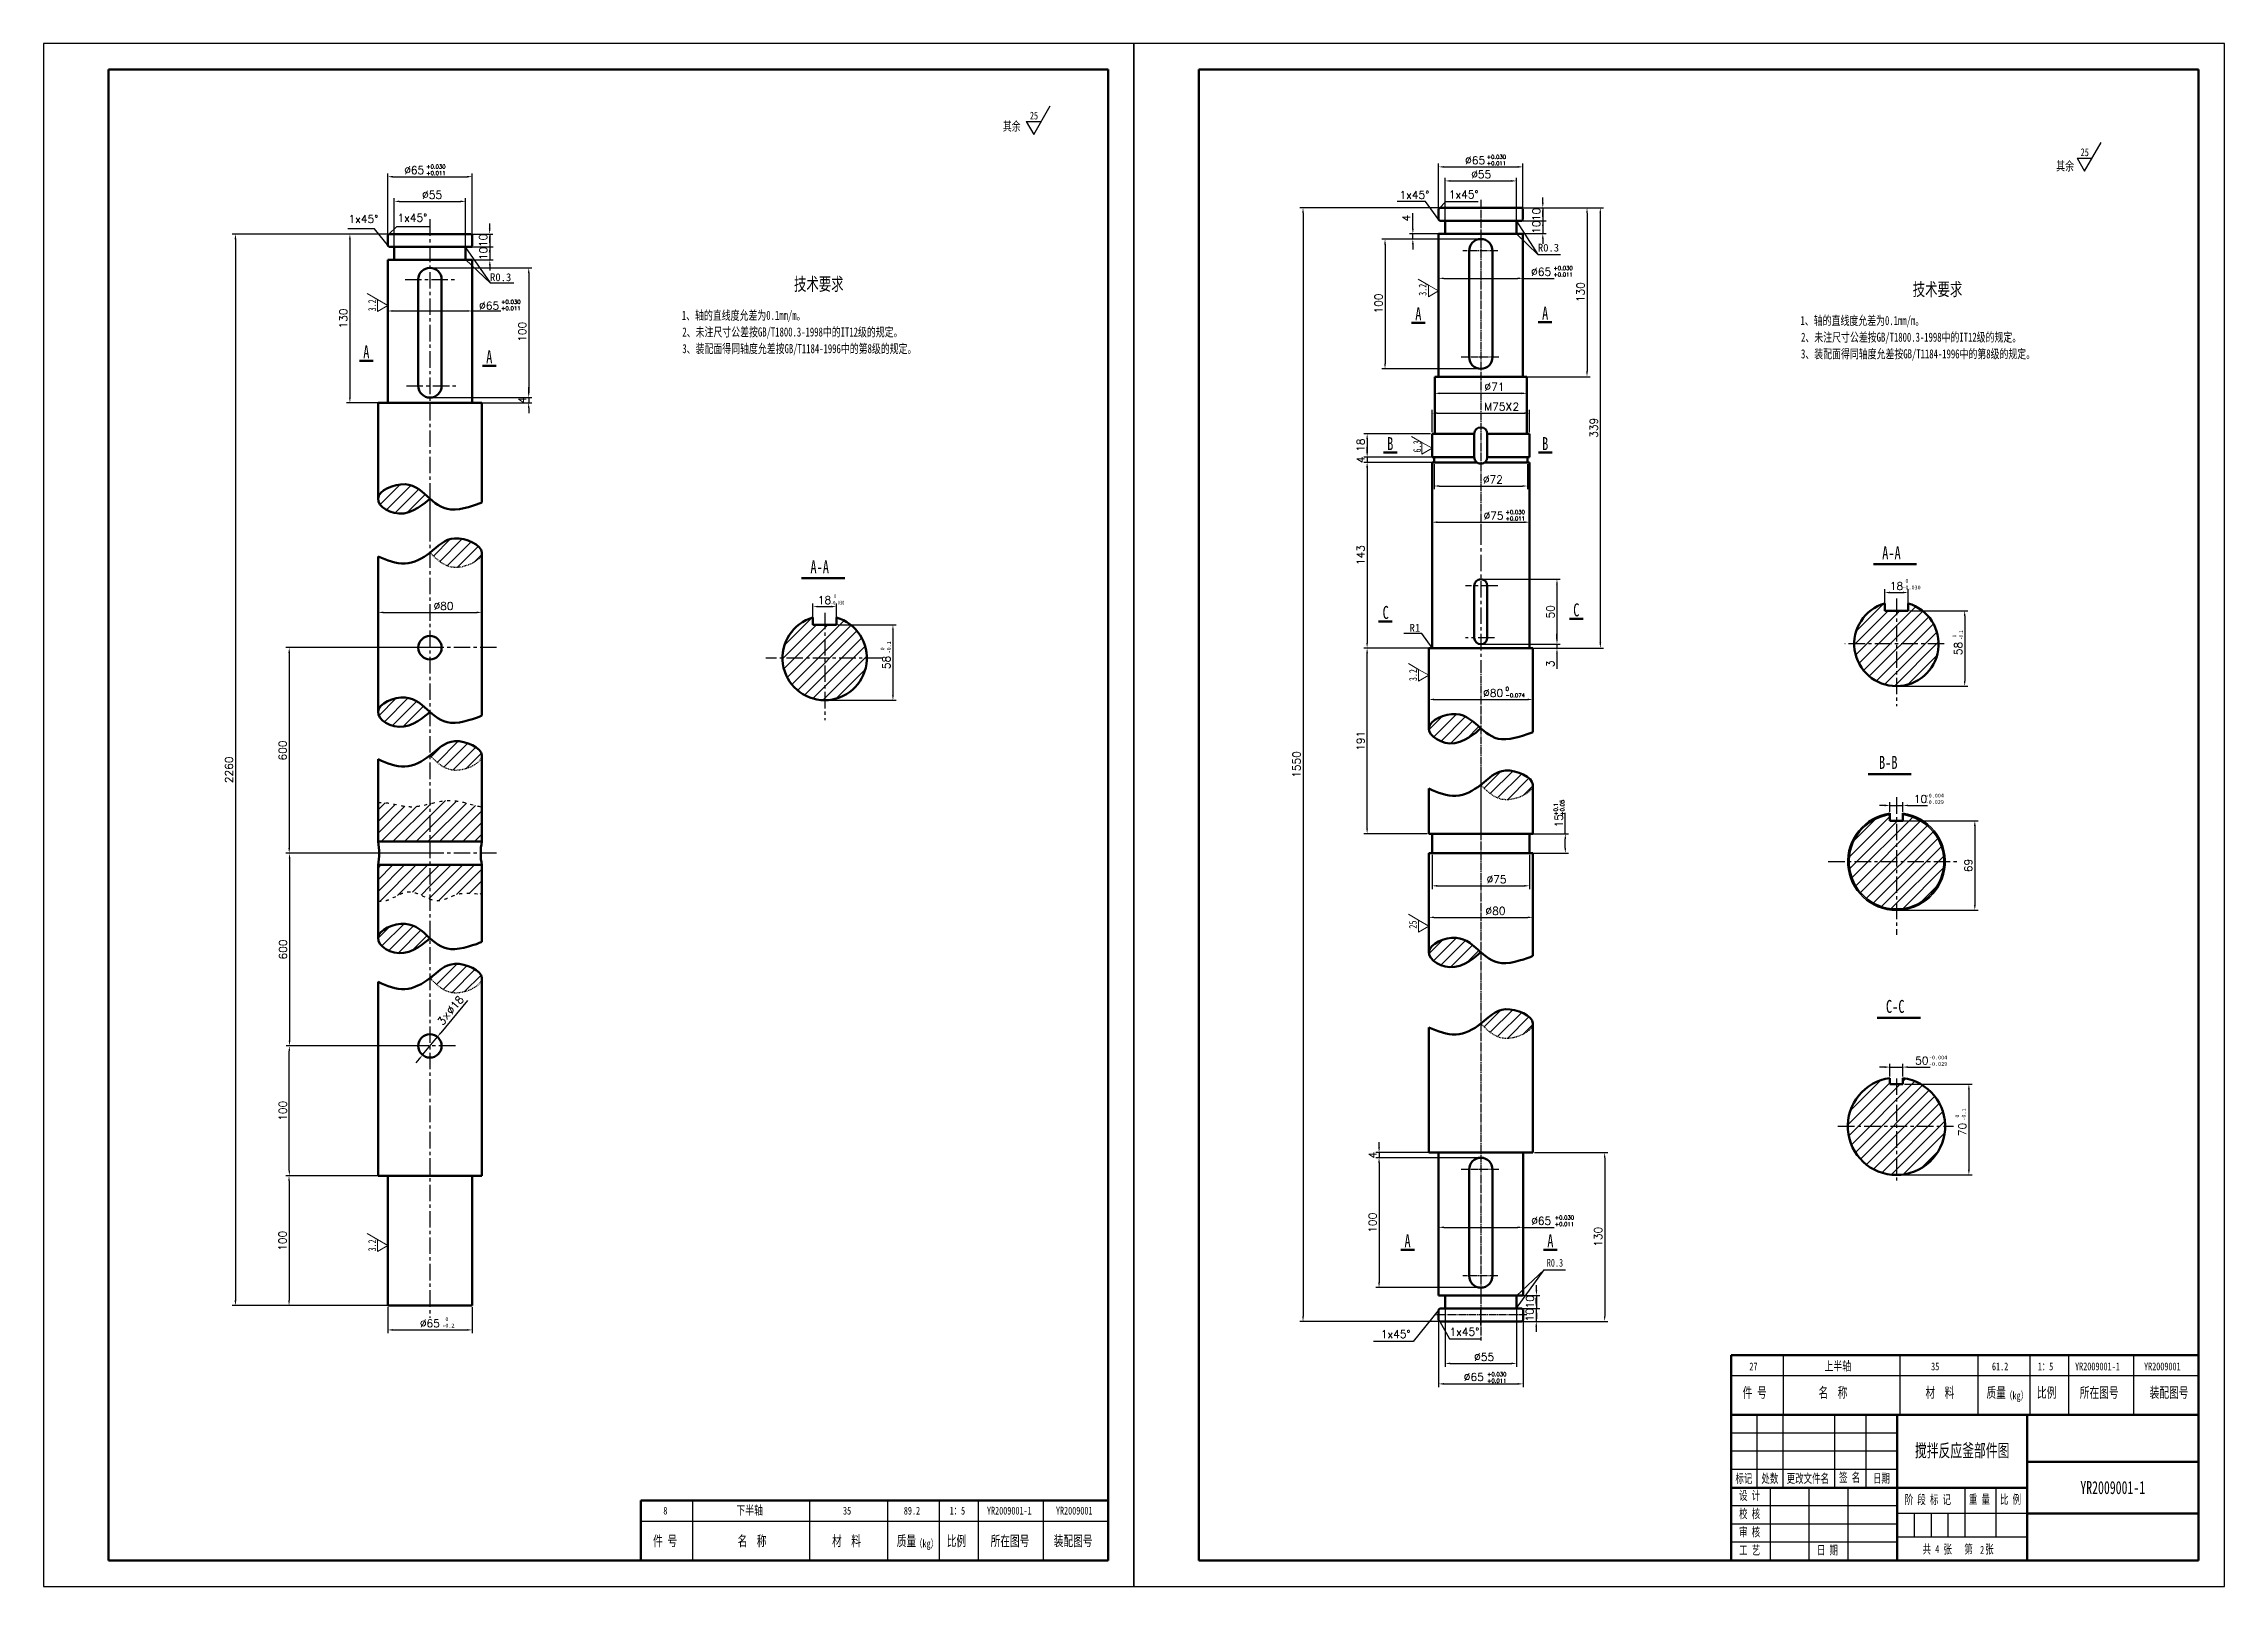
# Model space of a CAD drawing. Header units: millimetres. Extents: x -11803 to 14115, y -852 to 12275.
# Drawn here: x -11803 to -3403, y 6298 to 12238 of the extents above; entities that cross this region are included whole.
import ezdxf

# ---------------------------------------------------------------- set-up
doc = ezdxf.new("R2010")
doc.units = ezdxf.units.MM
for name, pattern in [('ACAD_ISO03W100', [30, 12, -18]), ('CENTERX2', [101.6, 63.5, -12.7, 12.7, -12.7]), ('EB_DASH', [6, 3, -3]), ('EB_DASHDOT', [39, 30, -3, 3, -3])]:
    doc.linetypes.add(name, pattern=pattern)
doc.layers.get('Defpoints').update_dxf_attribs({"lineweight": 0})
for name, color, linetype, lineweight in [('CAXA0', 7, 'Continuous', 70), ('CAXA1', 1, 'EB_DASHDOT', 25), ('CAXA3', 7, 'Continuous', 25), ('CAXA4', 3, 'Continuous', 25), ('中心线', 1, 'CENTERX2', 25), ('粗实线', 7, 'Continuous', 50), ('粗线', 7, 'Continuous', 40), ('边框线', 2, 'Continuous', 90)]:
    doc.layers.add(name, color=color, linetype=linetype, lineweight=lineweight)
doc.layers.add('细实线', color=125, linetype='Continuous')
doc.layers.add('虚线', color=4, linetype='ACAD_ISO03W100')
doc.styles.add('6', font='SIMFANG.TTF', dxfattribs={"width": 0.72})
doc.styles.get("Standard").update_dxf_attribs({"font": 'txt', "bigfont": 'gbcbig.shx'})
doc.styles.add('TXT', font='SIMFANG.TTF', dxfattribs={"width": 0.7})
doc.styles.add('UserTxtStyle80', font='SIMFANG.TTF', dxfattribs={"width": 0.667})
doc.styles.add('标准', font='SimSun.ttf', dxfattribs={"width": 0.667})
doc.dimstyles.new('Copy of ISO-25', dxfattribs={"dimtxt": 30, "dimasz": 20, "dimexe": 12.5, "dimexo": 6.25, "dimgap": 10, "dimtad": 1, "dimtxsty": 'Standard', "dimcen": 0, "dimadec": 0, "dimazin": 0, "dimtfac": 1, "dimtmove": 0, "dimatfit": 3, "dimfxl": 0, "dimtolj": 1, "dimtzin": 0, "dimarcsym": 0})
pattern_1 = [(45, (-63474.477, 601.016), (-22.45064, 22.45064), [])]

msp = doc.modelspace()

# ---------------------------------------------------------------- texts
at = {"linetype": 'Continuous', "lineweight": 0, "char_height": 30, "attachment_point": 1, "rotation": 90}
for s, insert, style in [('3.2', (-6506.389, 11267.482), '6'), ('3.2', (-10552.676, 11207.476), '6'), ('6.3', (-6527.354, 10663.886), '标准'), ('3.2', (-6543.055, 9783.71), '6'), ('25', (-6543.869, 8830.948), '6'), ('3.2', (-10552.676, 7587.933), '6')]:
    msp.add_mtext(s, dxfattribs=dict(at, insert=insert, style=style))
at = {"char_height": 50, "attachment_point": 5, "style": '标准'}
for s, insert, width in [('{\\fFangSong_GB2312|b0|i0|c134|p34;搅拌反应釜部件图}', (-4412.946, 6818.186), 500), ('YR2009001-1', (-3832.946, 6678.186), 660)]:
    msp.add_mtext(s, dxfattribs=dict(at, insert=insert, width=width))
at = {"layer": 'CAXA4', "style": '标准', "width": 0.667}
for s, p in [('标记', (-5286.343, 6696.327)), ('处数', (-5186.343, 6696.522)), ('更改文件名', (-5089.063, 6696.522)), ('签 名', (-4887.271, 6700.538)), ('日期', (-4756.343, 6697.105)), ('设 计', (-5272.271, 6631.121)), ('阶 段 标 记', (-4634.274, 6615.149)), ('重 量', (-4387.271, 6616.121)), ('比 例', (-4267.271, 6615.927)), ('校 核', (-5272.271, 6560.538)), ('审 核', (-5272.271, 6490.149)), ('工 艺', (-5272.271, 6420.344)), ('共   张   第   张', (-4565.432, 6424.265))]:
    msp.add_text(s, height=35, dxfattribs=at).set_placement(p)
at = {"layer": 'CAXA4', "color": 0, "lineweight": -3, "style": '标准', "width": 0.667}
msp.add_text('日 期', height=35, dxfattribs=at).set_placement((-4972.271, 6420.927))
at = {"layer": 'CAXA4', "linetype": 'Continuous', "lineweight": 25, "attachment_point": 1}
for s, insert, char_height, style in [('\\fFangSong_GB2312|b0|i0|p34;件 号', (-5258.464, 7064.485), 40, '标准'), ('\\fFangSong_GB2312|b0|i0|p34;名  称', (-4966.09, 7064.485), 40, '标准'), ('\\fFangSong_GB2312|b0|i0|p34;材  料', (-4554.149, 7064.485), 40, '标准'), ('\\fFangSong_GB2312|b0|i0|p34;质量', (-4319.233, 7064.485), 40, '标准'), ('\\fFangSong_GB2312|b0|i0|p34;比例', (-4124.837, 7064.485), 40, '标准'), ('\\fFangSong_GB2312|b0|i0|p34;所在图号', (-3959.764, 7064.485), 40, '标准'), ('\\fFangSong_GB2312|b0|i0|p34;装配图号', (-3690.809, 7064.485), 40, '标准'), ('\\fFangSong_GB2312|b0|i0|p34;（kg）', (-4246.981, 7047.782), 30, 'UserTxtStyle80'), ('\\fFangSong_GB2312|b0|i0|p34;件 号', (-9455.19, 6493.368), 40, '标准'), ('\\fFangSong_GB2312|b0|i0|p34;名  称', (-9129.502, 6493.368), 40, '标准'), ('\\fFangSong_GB2312|b0|i0|p34;材  料', (-8765.828, 6493.368), 40, '标准'), ('\\fFangSong_GB2312|b0|i0|p34;质量', (-8516.909, 6493.368), 40, '标准'), ('\\fFangSong_GB2312|b0|i0|p34;（kg）', (-8445.62, 6478.211), 30, 'UserTxtStyle80'), ('\\fFangSong_GB2312|b0|i0|p34;比例', (-8324.203, 6493.368), 40, '标准'), ('\\fFangSong_GB2312|b0|i0|p34;所在图号', (-8155.447, 6493.368), 40, '标准'), ('\\fFangSong_GB2312|b0|i0|p34;装配图号', (-7912.233, 6493.368), 40, '标准')]:
    msp.add_mtext(s, dxfattribs=dict(at, insert=insert, char_height=char_height, style=style))
at = {"layer": '粗实线', "style": 'TXT', "width": 0.7}
for s, height, p in [('技术要求', 50, (-8912.629, 11287.472)), ('技术要求', 50, (-4603.529, 11267.408)), ('1、轴的直线度允差为0.1mm/m。', 35, (-9344.705, 11174.689)), ('1、轴的直线度允差为0.1mm/m。', 35, (-5035.605, 11154.626)), ('2、未注尺寸公差按GB/T1800.3-1998中的IT12级的规定。', 35, (-9342.527, 11110.523)), ('2、未注尺寸公差按GB/T1800.3-1998中的IT12级的规定。', 35, (-5033.427, 11090.459)), ('3、装配面得同轴度允差按GB/T1184-1996中的第8级的规定。', 35, (-9342.799, 11046.356)), ('3、装配面得同轴度允差按GB/T1184-1996中的第8级的规定。', 35, (-5033.699, 11026.292))]:
    msp.add_text(s, height=height, dxfattribs=at).set_placement(p)
at = {"layer": '粗实线'}
for s, insert, char_height, width, attachment_point, style in [('{\\fSimSun|b0|i0|c134|p2;其余}', (-8073.816, 11918.472), 35, 321.16691, 5, 'TXT'), ('{\\fSimSun|b0|i0|c134|p2;其余}', (-4016.692, 11765.08), 35, 321.16691, 5, 'TXT'), ('{\\Ftxt|c0;A}', (-6519.652, 11223.126), 50, 75.38422, 1, 'TXT'), ('{\\Ftxt|c0;A}', (-6031.08, 11225.305), 50, 75.38422, 1, 'TXT'), ('{\\Ftxt|c0;A}', (-10571.89, 11076.173), 50, 75.38422, 1, 'TXT'), ('{\\Ftxt|c0;A}', (-10098.263, 11057.455), 50, 75.38422, 1, 'TXT'), ('{\\Ftxt|c0;B}', (-6627.975, 10723.142), 50, 75.38422, 1, 'TXT'), ('{\\Ftxt|c0;B}', (-6031.087, 10723.054), 50, 75.38422, 1, 'TXT'), ('{\\Ftxt|c0;A-A}', (-8849.338, 10248.719), 50, 256.55835, 1, 'TXT'), ('{\\Ftxt|c0;A-A}', (-4721.048, 10302.831), 50, 256.55835, 1, 'TXT'), ('{\\Ftxt|c0;C}', (-5911.087, 10083.054), 50, 75.38422, 1, 'TXT'), ('{\\Ftxt|c0;C}', (-6645.267, 10073.054), 50, 159.56453, 1, 'TXT'), ('{\\Ftxt|c0;B-B}', (-4733.441, 9495.751), 50, 256.55835, 1, 'TXT'), ('{\\Ftxt|c0;C-C}', (-4706.499, 8556.068), 50, 256.55835, 1, 'TXT'), ('{\\Ftxt|c0;A}', (-6561.087, 7653.208), 50, 75.38422, 1, 'TXT'), ('{\\Ftxt|c0;A}', (-6011.087, 7653.208), 50, 75.38422, 1, 'TXT'), ('27', (-5216.873, 7144.815), 30, 200, 5, '标准'), ('{\\fSimSun|b0|i0|c134|p2;上半轴}', (-4891.873, 7144.815), 35, 450, 5, 'TXT'), ('35', (-4516.873, 7144.815), 30, 300, 5, '标准'), ('61.2', (-4266.873, 7144.815), 30, 200, 5, '标准'), ('1{\\fFangSong_GB2312|b0|i0|c134|p34;：}5', (-4091.873, 7144.815), 30, 150, 5, '标准'), ('YR2009001-1', (-3891.873, 7144.815), 30, 250, 5, '标准'), ('YR2009001', (-3641.873, 7144.815), 30, 250, 5, '标准'), ('{\\fSimSun|b0|i0|c134|p2;8}', (-9408.145, 6589.454), 30, 200, 5, '标准'), ('{\\fSimSun|b0|i0|c134|p2;下半轴}', (-9083.145, 6589.454), 35, 450, 5, 'TXT'), ('{\\fSimSun|b0|i0|c134|p2;35}', (-8708.145, 6589.454), 30, 300, 5, 'TXT'), ('{\\fSimSun|b0|i0|c134|p2;89.2}', (-8458.145, 6589.454), 30, 200, 5, 'TXT'), ('1{\\fFangSong_GB2312|b0|i0|c134|p34;：}5', (-8283.145, 6589.454), 30, 150, 5, '标准'), ('YR2009001-1', (-8083.145, 6589.454), 30, 250, 5, '标准'), ('YR2009001', (-7833.145, 6589.454), 30, 250, 5, '标准')]:
    msp.add_mtext(s, dxfattribs=dict(at, insert=insert, char_height=char_height, width=width, attachment_point=attachment_point, style=style))
at = {"layer": '细实线', "style": 'TXT'}
for s, insert, char_height, width, attachment_point in [('25', (-8003.902, 11976.179), 30, 54.64664, 1), ('25', (-3956.498, 11835.069), 30, 54.64664, 1), ('{\\Ftxt|c0; \\Ftxt,gbcbig|c134; \\Ftxt|c0;\\H1.875x;0\\P-0.030}', (-8770.025, 10118.424), 8, 37.56045, 1), ('{\\Ftxt|c0;R0.3}', (-5981.503, 7543.836), 30, 69.23505, 5)]:
    msp.add_mtext(s, dxfattribs=dict(at, insert=insert, char_height=char_height, width=width, attachment_point=attachment_point))
at = {"layer": '细实线', "attachment_point": 1}
for s, insert, char_height, width in [('+0.030\\P+0.011', (-10329.245, 11772.196), 15, 51.20051), ('+0.030\\P+0.011', (-6244.163, 11809.671), 15, 51.20051), ('1x45%%D', (-6579.836, 11670.719), 30, 63.66793), ('{\\H2x;1x45%%D}', (-6390.731, 11672.395), 15, 63.66793), ('1x45%%D', (-10628.594, 11577.87), 30, 52.70563), ('1x45%%D', (-10439.624, 11582.558), 30, 54.29377), ('{\\Ftxt|c0;R0.3}', (-6047.226, 11467.682), 30, 68.92687), ('{\\Ftxt|c0;R0.3}', (-10083.261, 11353.797), 30, 51.20051), ('+0.030\\P+0.011', (-5987.519, 11381.57), 15, 2.83349), ('+0.030\\P+0.011', (-10040.565, 11251.533), 15, 51.20051), ('+0.030\\P+0.011', (-6171.493, 10442.111), 15, 51.20051), ('{\\Ftxt|c0; 0\\P-0.030}', (-4643.25, 10176.911), 15, 51.20051), ('{\\Ftxt|c0;R1}', (-6541.449, 10004.045), 30, 51.20051), (' 0\\P-0.074', (-6171.862, 9761.571), 15, 0.79417), ('{\\Ftxt|c0;-0.004\\P-0.029}', (-4553.742, 9350.617), 15, 51.20051), ('{\\Ftxt|c0;-0.004\\P-0.029}', (-4540.936, 8342.133), 15, 84.46479), ('+0.030\\P+0.011', (-5982.341, 7725.584), 15, 51.20051), ('{\\Ftxt|c0; 0\\P-0.2}', (-10267.149, 7334.894), 15, 51.20051), ('1x45%%D', (-6652.501, 7284.408), 30, 63.66793), ('1x45%%D', (-6387.306, 7293.34), 30, 63.66793), ('+0.030\\P+0.011', (-6242.843, 7122.361), 15, 51.20051)]:
    msp.add_mtext(s, dxfattribs=dict(at, insert=insert, char_height=char_height, width=width))
at = {"layer": '细实线', "char_height": 15, "width": 51.20051, "attachment_point": 1, "rotation": 90}
for s, insert in [('{\\Ftxt|c0; 0\\P-0.1}', (-8579.522, 9890.146)), ('+0.1\\P+0.05', (-5985.883, 9265.195)), ('{\\Ftxt|c0; 0\\P-0.1}', (-4439.673, 8091.373))]:
    msp.add_mtext(s, dxfattribs=dict(at, insert=insert))
at = {"layer": '细实线', "insert": (-4450.319, 9944.198), "char_height": 15, "width": 37.56045, "attachment_point": 1, "rotation": 90, "style": 'TXT'}
msp.add_mtext('{\\Ftxt|c0; 0\\P-0.1}', dxfattribs=at)
at = {"layer": '细实线', "color": 0, "lineweight": 50, "char_height": 30, "width": 58.69417, "attachment_point": 1, "style": '标准'}
for s, insert in [('{\\fSimSun|b0|i0|c134|p2;4}', (-4516.769, 6456.446)), ('{\\fSimSun|b0|i0|c134|p2;2}', (-4343.836, 6453.905))]:
    msp.add_mtext(s, dxfattribs=dict(at, insert=insert))

# ---------------------------------------------------------------- blocks, each defined once
blk = doc.blocks.new('*D193')
at = {"layer": 'Defpoints', "color": 0, "lineweight": 25}
for p in [(-10152.3, 11725.8), (-10477.3, 11480.2), (-10152.3, 11480.2)]:
    blk.add_point(p, dxfattribs=at)
at = {"layer": '细实线', "color": 0, "lineweight": -2}
for p, q in [((-10477.3, 11486.5), (-10477.3, 11738.3)), ((-10457.3, 11725.8), (-10172.3, 11725.8)), ((-10152.3, 11486.5), (-10152.3, 11738.3))]:
    blk.add_line(p, q, dxfattribs=at)
at = {"layer": '细实线', "color": 0, "lineweight": 25}
for points in [[(-10457.3, 11729.1), (-10457.3, 11722.4), (-10477.3, 11725.8)], [(-10172.3, 11729.1), (-10172.3, 11722.4), (-10152.3, 11725.8)]]:
    blk.add_solid(points, dxfattribs=at)
at = {"layer": '细实线', "color": 0, "insert": (-10375.3, 11750.8), "char_height": 30, "attachment_point": 5}
blk.add_mtext('\\A1;%%c65', dxfattribs=at)
blk = doc.blocks.new('*D194')
at = {"layer": 'Defpoints', "color": 0, "lineweight": 25}
for p in [(-10177.3, 11630.8), (-10452.3, 11441.5), (-10177.3, 11439.2)]:
    blk.add_point(p, dxfattribs=at)
at = {"layer": '细实线', "color": 0, "lineweight": -2}
for p, q in [((-10452.3, 11447.8), (-10452.3, 11643.3)), ((-10432.3, 11630.8), (-10197.3, 11630.8)), ((-10177.3, 11445.5), (-10177.3, 11643.3))]:
    blk.add_line(p, q, dxfattribs=at)
at = {"layer": '细实线', "color": 0, "lineweight": 25}
for points in [[(-10432.3, 11634.1), (-10432.3, 11627.4), (-10452.3, 11630.8)], [(-10197.3, 11634.1), (-10197.3, 11627.4), (-10177.3, 11630.8)]]:
    blk.add_solid(points, dxfattribs=at)
at = {"layer": '细实线', "color": 0, "insert": (-10306.3, 11655.8), "char_height": 30, "attachment_point": 5}
blk.add_mtext('\\A1;%%c55', dxfattribs=at)
blk = doc.blocks.new('*D195')
at = {"layer": 'Defpoints', "color": 0, "lineweight": 25}
for p in [(-10157.3, 11505.2), (-10157.3, 11455.2), (-10084.8, 11455.2)]:
    blk.add_point(p, dxfattribs=at)
at = {"layer": '细实线', "color": 0, "lineweight": -2}
for p, q in [((-10084.8, 11525.2), (-10084.8, 11545.2)), ((-10151.1, 11505.2), (-10072.3, 11505.2)), ((-10151.1, 11455.2), (-10072.3, 11455.2)), ((-10084.8, 11505.2), (-10084.8, 11455.2)), ((-10084.8, 11435.2), (-10084.8, 11415.2))]:
    blk.add_line(p, q, dxfattribs=at)
at = {"layer": '细实线', "color": 0, "lineweight": 25}
for points in [[(-10088.1, 11525.2), (-10081.4, 11525.2), (-10084.8, 11505.2)], [(-10088.1, 11435.2), (-10081.4, 11435.2), (-10084.8, 11455.2)]]:
    blk.add_solid(points, dxfattribs=at)
at = {"layer": '细实线', "color": 0, "insert": (-10109.8, 11480.2), "char_height": 30, "attachment_point": 5, "rotation": 90}
blk.add_mtext('\\A1;10', dxfattribs=at)
blk = doc.blocks.new('*D196')
at = {"layer": 'Defpoints', "color": 0, "lineweight": 25}
for p in [(-10180.1, 11455.2), (-10180.1, 11405.2), (-10084.2, 11405.2)]:
    blk.add_point(p, dxfattribs=at)
at = {"layer": '细实线', "color": 0, "lineweight": -2}
for p, q in [((-10173.8, 11455.2), (-10071.7, 11455.2)), ((-10084.2, 11475.2), (-10084.2, 11495.2)), ((-10084.2, 11455.2), (-10084.2, 11405.2)), ((-10173.8, 11405.2), (-10071.7, 11405.2)), ((-10084.2, 11385.2), (-10084.2, 11365.2))]:
    blk.add_line(p, q, dxfattribs=at)
at = {"layer": '细实线', "color": 0, "lineweight": 25}
for points in [[(-10087.5, 11475.2), (-10080.9, 11475.2), (-10084.2, 11455.2)], [(-10087.5, 11385.2), (-10080.9, 11385.2), (-10084.2, 11405.2)]]:
    blk.add_solid(points, dxfattribs=at)
at = {"layer": '细实线', "color": 0, "insert": (-10109.2, 11430.2), "char_height": 30, "attachment_point": 5, "rotation": 90}
blk.add_mtext('\\A1;10', dxfattribs=at)
blk = doc.blocks.new('*D197')
at = {"layer": 'Defpoints', "color": 0, "lineweight": 25}
for p in [(-10435.1, 11505.2), (-10623.2, 10855.2), (-10435.1, 10855.2)]:
    blk.add_point(p, dxfattribs=at)
at = {"layer": '细实线', "color": 0, "lineweight": -2}
for p, q in [((-10441.3, 11505.2), (-10635.7, 11505.2)), ((-10623.2, 11485.2), (-10623.2, 10875.2)), ((-10441.3, 10855.2), (-10635.7, 10855.2))]:
    blk.add_line(p, q, dxfattribs=at)
at = {"layer": '细实线', "color": 0, "lineweight": 25}
for points in [[(-10626.5, 11485.2), (-10619.9, 11485.2), (-10623.2, 11505.2)], [(-10626.5, 10875.2), (-10619.9, 10875.2), (-10623.2, 10855.2)]]:
    blk.add_solid(points, dxfattribs=at)
at = {"layer": '细实线', "color": 0, "insert": (-10648.2, 11180.2), "char_height": 30, "attachment_point": 5, "rotation": 90}
blk.add_mtext('\\A1;130', dxfattribs=at)
blk = doc.blocks.new('*D198')
at = {"layer": 'Defpoints', "color": 0, "lineweight": 25}
for p in [(-10286.2, 8413.8), (-10343.5, 8344.4)]:
    blk.add_point(p, dxfattribs=at)
at = {"layer": '细实线', "color": 0, "lineweight": -2}
for p, q in [((-10170.4, 8554.1), (-10273.4, 8429.3)), ((-10343.5, 8344.4), (-10286.2, 8413.8)), ((-10356.2, 8329), (-10368.9, 8313.6))]:
    blk.add_line(p, q, dxfattribs=at)
at = {"layer": '细实线', "color": 0, "lineweight": 25}
for points in [[(-10276, 8431.4), (-10270.9, 8427.1), (-10286.2, 8413.8)], [(-10358.8, 8331.1), (-10353.6, 8326.9), (-10343.5, 8344.4)]]:
    blk.add_solid(points, dxfattribs=at)
at = {"layer": '细实线', "color": 0, "insert": (-10235.5, 8515.8), "char_height": 30, "attachment_point": 5, "rotation": 50.46809}
blk.add_mtext('\\A1;3×%%c18', dxfattribs=at)
blk = doc.blocks.new('*D203')
at = {"layer": 'Defpoints', "color": 0, "lineweight": 25}
for p in [(-10152.3, 11208.9), (-10477.3, 11150.1), (-10152.3, 11150.1)]:
    blk.add_point(p, dxfattribs=at)
at = {"layer": '细实线', "color": 0, "lineweight": -2}
for p, q in [((-10477.3, 11156.4), (-10477.3, 11221.4)), ((-10457.3, 11208.9), (-10172.3, 11208.9)), ((-10152.3, 11156.4), (-10152.3, 11221.4)), ((-10152.3, 11208.9), (-10042.3, 11208.9))]:
    blk.add_line(p, q, dxfattribs=at)
at = {"layer": '细实线', "color": 0, "lineweight": 25}
for points in [[(-10457.3, 11212.2), (-10457.3, 11205.5), (-10477.3, 11208.9)], [(-10172.3, 11212.2), (-10172.3, 11205.5), (-10152.3, 11208.9)]]:
    blk.add_solid(points, dxfattribs=at)
at = {"layer": '细实线', "color": 0, "insert": (-10087.3, 11228.9), "char_height": 30, "attachment_point": 5}
blk.add_mtext('\\A1;%%c65', dxfattribs=at)
blk = doc.blocks.new('*D204')
at = {"layer": 'Defpoints', "color": 0, "lineweight": 25}
for p in [(-10314.8, 11375.2), (-10314.8, 10875.2), (-9934.3, 10875.2)]:
    blk.add_point(p, dxfattribs=at)
at = {"layer": '细实线', "color": 0, "lineweight": -2}
for p, q in [((-10308.6, 11375.2), (-9921.8, 11375.2)), ((-9934.3, 11355.2), (-9934.3, 10895.2)), ((-10308.6, 10875.2), (-9921.8, 10875.2))]:
    blk.add_line(p, q, dxfattribs=at)
at = {"layer": '细实线', "color": 0, "lineweight": 25}
for points in [[(-9937.6, 11355.2), (-9931, 11355.2), (-9934.3, 11375.2)], [(-9937.6, 10895.2), (-9931, 10895.2), (-9934.3, 10875.2)]]:
    blk.add_solid(points, dxfattribs=at)
at = {"layer": '细实线', "color": 0, "insert": (-9959.3, 11128.4), "char_height": 30, "attachment_point": 5, "rotation": 90}
blk.add_mtext('\\A1;100', dxfattribs=at)
blk = doc.blocks.new('*D205')
at = {"layer": 'Defpoints', "color": 0, "lineweight": 25}
for p in [(-10114.8, 10048.2), (-10514.8, 9962.9), (-10114.8, 9964.9)]:
    blk.add_point(p, dxfattribs=at)
at = {"layer": '细实线', "color": 0, "lineweight": -2}
for p, q in [((-10514.8, 9969.2), (-10514.8, 10060.7)), ((-10494.8, 10048.2), (-10134.8, 10048.2)), ((-10114.8, 9971.2), (-10114.8, 10060.7))]:
    blk.add_line(p, q, dxfattribs=at)
at = {"layer": '细实线', "color": 0, "lineweight": 25}
for points in [[(-10494.8, 10051.5), (-10494.8, 10044.9), (-10514.8, 10048.2)], [(-10134.8, 10051.5), (-10134.8, 10044.9), (-10114.8, 10048.2)]]:
    blk.add_solid(points, dxfattribs=at)
at = {"layer": '细实线', "color": 0, "insert": (-10262.5, 10073.2), "char_height": 30, "attachment_point": 5}
blk.add_mtext('\\A1;%%c80', dxfattribs=at)
blk = doc.blocks.new('*D206')
at = {"layer": 'Defpoints', "color": 0, "lineweight": 25}
for p in [(-10477.3, 7879.1), (-10857.6, 7379.1), (-10477.3, 7379.1)]:
    blk.add_point(p, dxfattribs=at)
at = {"layer": '细实线', "color": 0, "lineweight": -2}
for p, q in [((-10483.6, 7879.1), (-10870.1, 7879.1)), ((-10857.6, 7859.1), (-10857.6, 7399.1)), ((-10483.6, 7379.1), (-10870.1, 7379.1))]:
    blk.add_line(p, q, dxfattribs=at)
at = {"layer": '细实线', "color": 0, "lineweight": 25}
for points in [[(-10860.9, 7859.1), (-10854.3, 7859.1), (-10857.6, 7879.1)], [(-10860.9, 7399.1), (-10854.3, 7399.1), (-10857.6, 7379.1)]]:
    blk.add_solid(points, dxfattribs=at)
at = {"layer": '细实线', "color": 0, "insert": (-10882.6, 7629.1), "char_height": 30, "attachment_point": 5, "rotation": 90}
blk.add_mtext('\\A1;100', dxfattribs=at)
blk = doc.blocks.new('*D207')
at = {"layer": 'Defpoints', "color": 0, "lineweight": 25}
for p in [(-10856.5, 8379.1), (-10314.8, 8379.1), (-10514.8, 7879.1)]:
    blk.add_point(p, dxfattribs=at)
at = {"layer": '细实线', "color": 0, "lineweight": -2}
for p, q in [((-10321.1, 8379.1), (-10869, 8379.1)), ((-10856.5, 7899.1), (-10856.5, 8359.1)), ((-10521.1, 7879.1), (-10869, 7879.1))]:
    blk.add_line(p, q, dxfattribs=at)
at = {"layer": '细实线', "color": 0, "lineweight": 25}
for points in [[(-10859.8, 8359.1), (-10853.1, 8359.1), (-10856.5, 8379.1)], [(-10859.8, 7899.1), (-10853.1, 7899.1), (-10856.5, 7879.1)]]:
    blk.add_solid(points, dxfattribs=at)
at = {"layer": '细实线', "color": 0, "insert": (-10881.5, 8129.1), "char_height": 30, "attachment_point": 5, "rotation": 90}
blk.add_mtext('\\A1;100', dxfattribs=at)
blk = doc.blocks.new('*D208')
at = {"layer": 'Defpoints', "color": 0, "lineweight": 25}
for p in [(-10314.8, 9120.8), (-10855.7, 8379.1), (-10314.8, 8379.1)]:
    blk.add_point(p, dxfattribs=at)
at = {"layer": '细实线', "color": 0, "lineweight": -2}
for p, q in [((-10321.1, 9120.8), (-10868.2, 9120.8)), ((-10855.7, 9100.8), (-10855.7, 8399.1)), ((-10321.1, 8379.1), (-10868.2, 8379.1))]:
    blk.add_line(p, q, dxfattribs=at)
at = {"layer": '细实线', "color": 0, "lineweight": 25}
for points in [[(-10859, 9100.8), (-10852.4, 9100.8), (-10855.7, 9120.8)], [(-10859, 8399.1), (-10852.4, 8399.1), (-10855.7, 8379.1)]]:
    blk.add_solid(points, dxfattribs=at)
at = {"layer": '细实线', "color": 0, "insert": (-10880.7, 8750), "char_height": 30, "attachment_point": 5, "rotation": 90}
blk.add_mtext('\\A1;600', dxfattribs=at)
blk = doc.blocks.new('*D209')
at = {"layer": 'Defpoints', "color": 0, "lineweight": 25}
for p in [(-10314.8, 9912.5), (-10857, 9120.8), (-10315.4, 9120.8)]:
    blk.add_point(p, dxfattribs=at)
at = {"layer": '细实线', "color": 0, "lineweight": -2}
for p, q in [((-10321.1, 9912.5), (-10869.5, 9912.5)), ((-10857, 9892.5), (-10857, 9140.8)), ((-10321.7, 9120.8), (-10869.5, 9120.8))]:
    blk.add_line(p, q, dxfattribs=at)
at = {"layer": '细实线', "color": 0, "lineweight": 25}
for points in [[(-10860.3, 9892.5), (-10853.6, 9892.5), (-10857, 9912.5)], [(-10860.3, 9140.8), (-10853.6, 9140.8), (-10857, 9120.8)]]:
    blk.add_solid(points, dxfattribs=at)
at = {"layer": '细实线', "color": 0, "insert": (-10882, 9516.7), "char_height": 30, "attachment_point": 5, "rotation": 90}
blk.add_mtext('\\A1;600', dxfattribs=at)
blk = doc.blocks.new('*D210')
at = {"layer": 'Defpoints', "color": 0, "lineweight": 25}
for p in [(-10314.8, 11505.2), (-11064.1, 7379.1), (-10314.8, 7379.1)]:
    blk.add_point(p, dxfattribs=at)
at = {"layer": '细实线', "color": 0, "lineweight": -2}
for p, q in [((-10321.1, 11505.2), (-11076.6, 11505.2)), ((-11064.1, 11485.2), (-11064.1, 7399.1)), ((-10321.1, 7379.1), (-11076.6, 7379.1))]:
    blk.add_line(p, q, dxfattribs=at)
at = {"layer": '细实线', "color": 0, "lineweight": 25}
for points in [[(-11067.4, 11485.2), (-11060.8, 11485.2), (-11064.1, 11505.2)], [(-11067.4, 7399.1), (-11060.8, 7399.1), (-11064.1, 7379.1)]]:
    blk.add_solid(points, dxfattribs=at)
at = {"layer": '细实线', "color": 0, "insert": (-11089.1, 9442.2), "char_height": 30, "attachment_point": 5, "rotation": 90}
blk.add_mtext('\\A1;2260', dxfattribs=at)
blk = doc.blocks.new('*D211')
at = {"layer": 'Defpoints', "color": 0, "lineweight": 25}
for p in [(-10477.3, 7379.1), (-10152.3, 7379.1), (-10152.3, 7285.6)]:
    blk.add_point(p, dxfattribs=at)
at = {"layer": '细实线', "color": 0, "lineweight": -2}
for p, q in [((-10477.3, 7372.9), (-10477.3, 7273.1)), ((-10152.3, 7372.9), (-10152.3, 7273.1)), ((-10457.3, 7285.6), (-10172.3, 7285.6))]:
    blk.add_line(p, q, dxfattribs=at)
at = {"layer": '细实线', "color": 0, "lineweight": 25}
for points in [[(-10457.3, 7288.9), (-10457.3, 7282.2), (-10477.3, 7285.6)], [(-10172.3, 7288.9), (-10172.3, 7282.2), (-10152.3, 7285.6)]]:
    blk.add_solid(points, dxfattribs=at)
at = {"layer": '细实线', "color": 0, "insert": (-10314.8, 7310.6), "char_height": 30, "attachment_point": 5}
blk.add_mtext('\\A1;%%C65', dxfattribs=at)
blk = doc.blocks.new('*D212')
at = {"layer": 'Defpoints', "color": 0, "lineweight": 25}
for p in [(-10314.8, 10875.2), (-10314.8, 10855.2), (-9934.4, 10855.2)]:
    blk.add_point(p, dxfattribs=at)
at = {"layer": '细实线', "color": 0, "lineweight": -2}
for p, q in [((-10308.6, 10875.2), (-9921.9, 10875.2)), ((-10308.6, 10855.2), (-9921.9, 10855.2)), ((-9934.4, 10895.2), (-9934.4, 10915.2)), ((-9934.4, 10875.2), (-9934.4, 10855.2)), ((-9934.4, 10835.2), (-9934.4, 10815.2))]:
    blk.add_line(p, q, dxfattribs=at)
at = {"layer": '细实线', "color": 0, "lineweight": 25}
for points in [[(-9937.8, 10895.2), (-9931.1, 10895.2), (-9934.4, 10875.2)], [(-9937.8, 10835.2), (-9931.1, 10835.2), (-9934.4, 10855.2)]]:
    blk.add_solid(points, dxfattribs=at)
at = {"layer": '细实线', "color": 0, "insert": (-9959.4, 10865.2), "char_height": 30, "attachment_point": 5, "rotation": 90}
blk.add_mtext('\\A1;4', dxfattribs=at)
blk = doc.blocks.new('*D213')
at = {"layer": 'Defpoints', "color": 0, "lineweight": 25}
for p in [(-8839.5, 10000.1), (-8749.5, 10070.6), (-8749.5, 10000.1)]:
    blk.add_point(p, dxfattribs=at)
at = {"layer": '细实线', "color": 0, "lineweight": -2}
for p, q in [((-8839.5, 10006.4), (-8839.5, 10083.1)), ((-8749.5, 10006.4), (-8749.5, 10083.1)), ((-8819.5, 10070.6), (-8769.5, 10070.6))]:
    blk.add_line(p, q, dxfattribs=at)
at = {"layer": '细实线', "color": 0, "lineweight": 25}
for points in [[(-8819.5, 10073.9), (-8819.5, 10067.3), (-8839.5, 10070.6)], [(-8769.5, 10073.9), (-8769.5, 10067.3), (-8749.5, 10070.6)]]:
    blk.add_solid(points, dxfattribs=at)
at = {"layer": '细实线', "color": 0, "insert": (-8794.5, 10095.6), "char_height": 30, "attachment_point": 5}
blk.add_mtext('\\A1;18', dxfattribs=at)
blk = doc.blocks.new('*D214')
at = {"layer": 'Defpoints', "color": 0, "lineweight": 25}
for p in [(-8749.5, 10000.1), (-8794.5, 9710.1), (-8531.5, 9710.1)]:
    blk.add_point(p, dxfattribs=at)
at = {"layer": '细实线', "color": 0, "lineweight": -2}
for p, q in [((-8743.2, 10000.1), (-8519, 10000.1)), ((-8531.5, 9980.1), (-8531.5, 9730.1)), ((-8788.2, 9710.1), (-8519, 9710.1))]:
    blk.add_line(p, q, dxfattribs=at)
at = {"layer": '细实线', "color": 0, "lineweight": 25}
for points in [[(-8534.8, 9980.1), (-8528.1, 9980.1), (-8531.5, 10000.1)], [(-8534.8, 9730.1), (-8528.1, 9730.1), (-8531.5, 9710.1)]]:
    blk.add_solid(points, dxfattribs=at)
at = {"layer": '细实线', "color": 0, "insert": (-8556.5, 9855.1), "char_height": 30, "attachment_point": 5, "rotation": 90}
blk.add_mtext('\\A1;58', dxfattribs=at)
blk = doc.blocks.new('*D217')
at = {"layer": 'Defpoints', "color": 0, "lineweight": 25}
for p in [(-6104.6, 11763.7), (-6429.6, 11580.8), (-6104.6, 11580.8)]:
    blk.add_point(p, dxfattribs=at)
at = {"layer": '细实线', "color": 0, "lineweight": -2}
for p, q in [((-6429.6, 11587.1), (-6429.6, 11776.2)), ((-6409.6, 11763.7), (-6124.6, 11763.7)), ((-6104.6, 11587.1), (-6104.6, 11776.2))]:
    blk.add_line(p, q, dxfattribs=at)
at = {"layer": '细实线', "color": 0, "lineweight": 25}
for points in [[(-6409.6, 11767), (-6409.6, 11760.3), (-6429.6, 11763.7)], [(-6124.6, 11767), (-6124.6, 11760.3), (-6104.6, 11763.7)]]:
    blk.add_solid(points, dxfattribs=at)
at = {"layer": '细实线', "color": 0, "insert": (-6289.2, 11788.7), "char_height": 30, "attachment_point": 5}
blk.add_mtext('\\A1;%%c65', dxfattribs=at)
blk = doc.blocks.new('*D218')
at = {"layer": 'Defpoints', "color": 0, "lineweight": 25}
for p in [(-6129.6, 11709.6), (-6404.6, 11539), (-6129.6, 11539)]:
    blk.add_point(p, dxfattribs=at)
at = {"layer": '细实线', "color": 0, "lineweight": -2}
for p, q in [((-6404.6, 11545.2), (-6404.6, 11722.1)), ((-6384.6, 11709.6), (-6149.6, 11709.6)), ((-6129.6, 11545.2), (-6129.6, 11722.1))]:
    blk.add_line(p, q, dxfattribs=at)
at = {"layer": '细实线', "color": 0, "lineweight": 25}
for points in [[(-6384.6, 11713), (-6384.6, 11706.3), (-6404.6, 11709.6)], [(-6149.6, 11713), (-6149.6, 11706.3), (-6129.6, 11709.6)]]:
    blk.add_solid(points, dxfattribs=at)
at = {"layer": '细实线', "color": 0, "insert": (-6265.5, 11734.6), "char_height": 30, "attachment_point": 5}
blk.add_mtext('\\A1;%%c55', dxfattribs=at)
blk = doc.blocks.new('*D219')
at = {"layer": 'Defpoints', "color": 0, "lineweight": 25}
for p in [(-6116.4, 11605.8), (-6116.4, 11555.8), (-6028.2, 11555.8)]:
    blk.add_point(p, dxfattribs=at)
at = {"layer": '细实线', "color": 0, "lineweight": -2}
for p, q in [((-6110.1, 11605.8), (-6015.7, 11605.8)), ((-6028.2, 11625.8), (-6028.2, 11645.8)), ((-6028.2, 11605.8), (-6028.2, 11555.8)), ((-6110.1, 11555.8), (-6015.7, 11555.8)), ((-6028.2, 11535.8), (-6028.2, 11515.8))]:
    blk.add_line(p, q, dxfattribs=at)
at = {"layer": '细实线', "color": 0, "lineweight": 25}
for points in [[(-6031.6, 11625.8), (-6024.9, 11625.8), (-6028.2, 11605.8)], [(-6031.6, 11535.8), (-6024.9, 11535.8), (-6028.2, 11555.8)]]:
    blk.add_solid(points, dxfattribs=at)
at = {"layer": '细实线', "color": 0, "insert": (-6053.2, 11580.8), "char_height": 30, "attachment_point": 5, "rotation": 90}
blk.add_mtext('\\A1;10', dxfattribs=at)
blk = doc.blocks.new('*D220')
at = {"layer": 'Defpoints', "color": 0, "lineweight": 25}
for p in [(-6129.6, 11555.8), (-6129.6, 11507.3), (-6028.2, 11507.3)]:
    blk.add_point(p, dxfattribs=at)
at = {"layer": '细实线', "color": 0, "lineweight": -2}
for p, q in [((-6028.2, 11575.8), (-6028.2, 11595.8)), ((-6123.3, 11555.8), (-6015.7, 11555.8)), ((-6028.2, 11555.8), (-6028.2, 11507.3)), ((-6123.3, 11507.3), (-6015.7, 11507.3)), ((-6028.2, 11487.3), (-6028.2, 11467.3))]:
    blk.add_line(p, q, dxfattribs=at)
at = {"layer": '细实线', "color": 0, "lineweight": 25}
for points in [[(-6031.6, 11575.8), (-6024.9, 11575.8), (-6028.2, 11555.8)], [(-6031.6, 11487.3), (-6024.9, 11487.3), (-6028.2, 11507.3)]]:
    blk.add_solid(points, dxfattribs=at)
at = {"layer": '细实线', "color": 0, "insert": (-6053.2, 11531.6), "char_height": 30, "attachment_point": 5, "rotation": 90}
blk.add_mtext('\\A1;10', dxfattribs=at)
blk = doc.blocks.new('*D221')
at = {"layer": 'Defpoints', "color": 0, "lineweight": 25}
for p in [(-6528.9, 11485.8), (-6267.1, 11505.8), (-6267.1, 11485.8)]:
    blk.add_point(p, dxfattribs=at)
at = {"layer": '细实线', "color": 0, "lineweight": -2}
for p, q in [((-6528.9, 11525.8), (-6528.9, 11585.8)), ((-6273.3, 11505.8), (-6541.4, 11505.8)), ((-6273.3, 11485.8), (-6541.4, 11485.8)), ((-6528.9, 11485.8), (-6528.9, 11505.8)), ((-6528.9, 11465.8), (-6528.9, 11445.8))]:
    blk.add_line(p, q, dxfattribs=at)
at = {"layer": '细实线', "color": 0, "lineweight": 25}
for points in [[(-6532.2, 11525.8), (-6525.5, 11525.8), (-6528.9, 11505.8)], [(-6532.2, 11465.8), (-6525.5, 11465.8), (-6528.9, 11485.8)]]:
    blk.add_solid(points, dxfattribs=at)
at = {"layer": '细实线', "color": 0, "insert": (-6553.9, 11565.8), "char_height": 30, "attachment_point": 5, "rotation": 90}
blk.add_mtext('\\A1;4', dxfattribs=at)
blk = doc.blocks.new('*D222')
at = {"layer": 'Defpoints', "color": 0, "lineweight": 25}
for p in [(-6267.1, 11485.8), (-6636, 10985.8), (-6267.1, 10985.8)]:
    blk.add_point(p, dxfattribs=at)
at = {"layer": '细实线', "color": 0, "lineweight": -2}
for p, q in [((-6273.3, 11485.8), (-6648.5, 11485.8)), ((-6636, 11465.8), (-6636, 11005.8)), ((-6273.3, 10985.8), (-6648.5, 10985.8))]:
    blk.add_line(p, q, dxfattribs=at)
at = {"layer": '细实线', "color": 0, "lineweight": 25}
for points in [[(-6639.4, 11465.8), (-6632.7, 11465.8), (-6636, 11485.8)], [(-6639.4, 11005.8), (-6632.7, 11005.8), (-6636, 10985.8)]]:
    blk.add_solid(points, dxfattribs=at)
at = {"layer": '细实线', "color": 0, "insert": (-6661, 11237.7), "char_height": 30, "attachment_point": 5, "rotation": 90}
blk.add_mtext('\\A1;100', dxfattribs=at)
blk = doc.blocks.new('*D223')
at = {"layer": 'Defpoints', "color": 0, "lineweight": 25}
for p in [(-6116.4, 11605.8), (-6104.6, 10955.8), (-5858, 10955.8)]:
    blk.add_point(p, dxfattribs=at)
at = {"layer": '细实线', "color": 0, "lineweight": -2}
for p, q in [((-6110.1, 11605.8), (-5845.5, 11605.8)), ((-5858, 11585.8), (-5858, 10975.8)), ((-6098.3, 10955.8), (-5845.5, 10955.8))]:
    blk.add_line(p, q, dxfattribs=at)
at = {"layer": '细实线', "color": 0, "lineweight": 25}
for points in [[(-5861.4, 11585.8), (-5854.7, 11585.8), (-5858, 11605.8)], [(-5861.4, 10975.8), (-5854.7, 10975.8), (-5858, 10955.8)]]:
    blk.add_solid(points, dxfattribs=at)
at = {"layer": '细实线', "color": 0, "insert": (-5883, 11281.3), "char_height": 30, "attachment_point": 5, "rotation": 90}
blk.add_mtext('\\A1;130', dxfattribs=at)
blk = doc.blocks.new('*D224')
at = {"layer": 'Defpoints', "color": 0, "lineweight": 25}
for p in [(-6104.6, 11334.5), (-6429.6, 11253.7), (-6104.6, 11253.7)]:
    blk.add_point(p, dxfattribs=at)
at = {"layer": '细实线', "color": 0, "lineweight": -2}
for p, q in [((-6429.6, 11259.9), (-6429.6, 11347)), ((-6104.6, 11259.9), (-6104.6, 11347)), ((-6409.6, 11334.5), (-6124.6, 11334.5)), ((-6104.6, 11334.5), (-5984.6, 11334.5))]:
    blk.add_line(p, q, dxfattribs=at)
at = {"layer": '细实线', "color": 0, "lineweight": 25}
for points in [[(-6409.6, 11337.9), (-6409.6, 11331.2), (-6429.6, 11334.5)], [(-6124.6, 11337.9), (-6124.6, 11331.2), (-6104.6, 11334.5)]]:
    blk.add_solid(points, dxfattribs=at)
at = {"layer": '细实线', "color": 0, "insert": (-6034.6, 11359.5), "char_height": 30, "attachment_point": 5}
blk.add_mtext('\\A1;%%c65', dxfattribs=at)
blk = doc.blocks.new('*D225')
at = {"layer": 'Defpoints', "color": 0, "lineweight": 25}
for p in [(-6444.6, 10845.8), (-6089.6, 10891.8), (-6089.6, 10845.8)]:
    blk.add_point(p, dxfattribs=at)
at = {"layer": '细实线', "color": 0, "lineweight": -2}
for p, q in [((-6444.6, 10852.1), (-6444.6, 10904.3)), ((-6424.6, 10891.8), (-6109.6, 10891.8)), ((-6089.6, 10852.1), (-6089.6, 10904.3))]:
    blk.add_line(p, q, dxfattribs=at)
at = {"layer": '细实线', "color": 0, "lineweight": 25}
for points in [[(-6424.6, 10895.1), (-6424.6, 10888.4), (-6444.6, 10891.8)], [(-6109.6, 10895.1), (-6109.6, 10888.4), (-6089.6, 10891.8)]]:
    blk.add_solid(points, dxfattribs=at)
at = {"layer": '细实线', "color": 0, "insert": (-6214.6, 10916.8), "char_height": 30, "attachment_point": 5}
blk.add_mtext('\\A1;%%c71', dxfattribs=at)
blk = doc.blocks.new('*D226')
at = {"layer": 'Defpoints', "color": 0, "lineweight": 25}
for p in [(-6079.6, 10815.7), (-6454.6, 10735.8), (-6079.6, 10735.8)]:
    blk.add_point(p, dxfattribs=at)
at = {"layer": '细实线', "color": 0, "lineweight": -2}
for p, q in [((-6454.6, 10742.1), (-6454.6, 10828.2)), ((-6434.6, 10815.7), (-6099.6, 10815.7)), ((-6079.6, 10742.1), (-6079.6, 10828.2))]:
    blk.add_line(p, q, dxfattribs=at)
at = {"layer": '细实线', "color": 0, "lineweight": 25}
for points in [[(-6434.6, 10819), (-6434.6, 10812.3), (-6454.6, 10815.7)], [(-6099.6, 10819), (-6099.6, 10812.3), (-6079.6, 10815.7)]]:
    blk.add_solid(points, dxfattribs=at)
at = {"layer": '细实线', "color": 0, "insert": (-6186.8, 10840.7), "char_height": 30, "attachment_point": 5}
blk.add_mtext('\\A1;M75X2', dxfattribs=at)
blk = doc.blocks.new('*D227')
at = {"layer": 'Defpoints', "color": 0, "lineweight": 25}
for p in [(-6454.6, 10735.8), (-6704.8, 10645.8), (-6454.6, 10645.8)]:
    blk.add_point(p, dxfattribs=at)
at = {"layer": '细实线', "color": 0, "lineweight": -2}
for p, q in [((-6460.8, 10735.8), (-6717.3, 10735.8)), ((-6704.8, 10715.8), (-6704.8, 10665.8)), ((-6460.8, 10645.8), (-6717.3, 10645.8))]:
    blk.add_line(p, q, dxfattribs=at)
at = {"layer": '细实线', "color": 0, "lineweight": 25}
for points in [[(-6708.2, 10715.8), (-6701.5, 10715.8), (-6704.8, 10735.8)], [(-6708.2, 10665.8), (-6701.5, 10665.8), (-6704.8, 10645.8)]]:
    blk.add_solid(points, dxfattribs=at)
at = {"layer": '细实线', "color": 0, "insert": (-6729.8, 10691.7), "char_height": 30, "attachment_point": 5, "rotation": 90}
blk.add_mtext('\\A1;18', dxfattribs=at)
blk = doc.blocks.new('*D228')
at = {"layer": 'Defpoints', "color": 0, "lineweight": 25}
for p in [(-6704.7, 10625.8), (-6444.6, 10645.8), (-6444.6, 10625.8)]:
    blk.add_point(p, dxfattribs=at)
at = {"layer": '细实线', "color": 0, "lineweight": -2}
for p, q in [((-6704.7, 10665.8), (-6704.7, 10685.8)), ((-6450.8, 10645.8), (-6717.2, 10645.8)), ((-6450.8, 10625.8), (-6717.2, 10625.8)), ((-6704.7, 10645.8), (-6704.7, 10625.8)), ((-6704.7, 10605.8), (-6704.7, 10585.8))]:
    blk.add_line(p, q, dxfattribs=at)
at = {"layer": '细实线', "color": 0, "lineweight": 25}
for points in [[(-6708, 10665.8), (-6701.3, 10665.8), (-6704.7, 10645.8)], [(-6708, 10605.8), (-6701.3, 10605.8), (-6704.7, 10625.8)]]:
    blk.add_solid(points, dxfattribs=at)
at = {"layer": '细实线', "color": 0, "insert": (-6729.7, 10635.8), "char_height": 30, "attachment_point": 5, "rotation": 90}
blk.add_mtext('\\A1;4', dxfattribs=at)
blk = doc.blocks.new('*D229')
at = {"layer": 'Defpoints', "color": 0, "lineweight": 25}
for p in [(-6447.1, 10625.8), (-6087.1, 10625.8), (-6087.1, 10534.9)]:
    blk.add_point(p, dxfattribs=at)
at = {"layer": '细实线', "color": 0, "lineweight": -2}
for p, q in [((-6447.1, 10619.6), (-6447.1, 10522.4)), ((-6087.1, 10619.6), (-6087.1, 10522.4)), ((-6427.1, 10534.9), (-6107.1, 10534.9))]:
    blk.add_line(p, q, dxfattribs=at)
at = {"layer": '细实线', "color": 0, "lineweight": 25}
for points in [[(-6427.1, 10538.2), (-6427.1, 10531.6), (-6447.1, 10534.9)], [(-6107.1, 10538.2), (-6107.1, 10531.6), (-6087.1, 10534.9)]]:
    blk.add_solid(points, dxfattribs=at)
at = {"layer": '细实线', "color": 0, "insert": (-6220.5, 10559.9), "char_height": 30, "attachment_point": 5}
blk.add_mtext('\\A1;%%c72', dxfattribs=at)
blk = doc.blocks.new('*D230')
at = {"layer": 'Defpoints', "color": 0, "lineweight": 25}
for p in [(-6454.6, 10362.6), (-6079.6, 10395.5), (-6079.6, 10362.6)]:
    blk.add_point(p, dxfattribs=at)
at = {"layer": '细实线', "color": 0, "lineweight": -2}
for p, q in [((-6454.6, 10368.9), (-6454.6, 10408)), ((-6434.6, 10395.5), (-6099.6, 10395.5)), ((-6079.6, 10368.9), (-6079.6, 10408))]:
    blk.add_line(p, q, dxfattribs=at)
at = {"layer": '细实线', "color": 0, "lineweight": 25}
for points in [[(-6434.6, 10398.9), (-6434.6, 10392.2), (-6454.6, 10395.5)], [(-6099.6, 10398.9), (-6099.6, 10392.2), (-6079.6, 10395.5)]]:
    blk.add_solid(points, dxfattribs=at)
at = {"layer": '细实线', "color": 0, "insert": (-6217.8, 10420.5), "char_height": 30, "attachment_point": 5}
blk.add_mtext('\\A1;%%c75', dxfattribs=at)
blk = doc.blocks.new('*D231')
at = {"layer": 'Defpoints', "color": 0, "lineweight": 25}
for p in [(-6267.1, 10175.8), (-6267.1, 9925.8), (-5973.7, 9925.8)]:
    blk.add_point(p, dxfattribs=at)
at = {"layer": '细实线', "color": 0, "lineweight": -2}
for p, q in [((-6260.8, 10175.8), (-5961.2, 10175.8)), ((-5973.7, 10155.8), (-5973.7, 9945.8)), ((-6260.8, 9925.8), (-5961.2, 9925.8))]:
    blk.add_line(p, q, dxfattribs=at)
at = {"layer": '细实线', "color": 0, "lineweight": 25}
for points in [[(-5977.1, 10155.8), (-5970.4, 10155.8), (-5973.7, 10175.8)], [(-5977.1, 9945.8), (-5970.4, 9945.8), (-5973.7, 9925.8)]]:
    blk.add_solid(points, dxfattribs=at)
at = {"layer": '细实线', "color": 0, "insert": (-5998.7, 10050.8), "char_height": 30, "attachment_point": 5, "rotation": 90}
blk.add_mtext('\\A1;50', dxfattribs=at)
blk = doc.blocks.new('*D232')
at = {"layer": 'Defpoints', "color": 0, "lineweight": 25}
for p in [(-6454.6, 10625.8), (-6705, 9910.8), (-6467.1, 9910.8)]:
    blk.add_point(p, dxfattribs=at)
at = {"layer": '细实线', "color": 0, "lineweight": -2}
for p, q in [((-6460.8, 10625.8), (-6717.5, 10625.8)), ((-6705, 10605.8), (-6705, 9930.8)), ((-6473.3, 9910.8), (-6717.5, 9910.8))]:
    blk.add_line(p, q, dxfattribs=at)
at = {"layer": '细实线', "color": 0, "lineweight": 25}
for points in [[(-6708.4, 10605.8), (-6701.7, 10605.8), (-6705, 10625.8)], [(-6708.4, 9930.8), (-6701.7, 9930.8), (-6705, 9910.8)]]:
    blk.add_solid(points, dxfattribs=at)
at = {"layer": '细实线', "color": 0, "insert": (-6730, 10268.3), "char_height": 30, "attachment_point": 5, "rotation": 90}
blk.add_mtext('\\A1;143', dxfattribs=at)
blk = doc.blocks.new('*D233')
at = {"layer": 'Defpoints', "color": 0, "lineweight": 25}
for p in [(-6079.6, 9925.8), (-6067.1, 9910.8), (-5973.8, 9910.8)]:
    blk.add_point(p, dxfattribs=at)
at = {"layer": '细实线', "color": 0, "lineweight": -2}
for p, q in [((-6073.3, 9925.8), (-5961.3, 9925.8)), ((-5973.8, 9945.8), (-5973.8, 9965.8)), ((-5973.8, 9925.8), (-5973.8, 9910.8)), ((-6060.8, 9910.8), (-5961.3, 9910.8)), ((-5973.8, 9890.8), (-5973.8, 9830.8))]:
    blk.add_line(p, q, dxfattribs=at)
at = {"layer": '细实线', "color": 0, "lineweight": 25}
for points in [[(-5977.1, 9945.8), (-5970.4, 9945.8), (-5973.8, 9925.8)], [(-5977.1, 9890.8), (-5970.4, 9890.8), (-5973.8, 9910.8)]]:
    blk.add_solid(points, dxfattribs=at)
at = {"layer": '细实线', "color": 0, "insert": (-5998.8, 9850.8), "char_height": 30, "attachment_point": 5, "rotation": 90}
blk.add_mtext('\\A1;3', dxfattribs=at)
blk = doc.blocks.new('*D234')
at = {"layer": 'Defpoints', "color": 0, "lineweight": 25}
for p in [(-6467.1, 9703.8), (-6067.1, 9713), (-6067.1, 9703.8)]:
    blk.add_point(p, dxfattribs=at)
at = {"layer": '细实线', "color": 0, "lineweight": -2}
for p, q in [((-6467.1, 9710.1), (-6467.1, 9725.5)), ((-6447.1, 9713), (-6087.1, 9713)), ((-6067.1, 9710.1), (-6067.1, 9725.5))]:
    blk.add_line(p, q, dxfattribs=at)
at = {"layer": '细实线', "color": 0, "lineweight": 25}
for points in [[(-6447.1, 9716.3), (-6447.1, 9709.6), (-6467.1, 9713)], [(-6087.1, 9716.3), (-6087.1, 9709.6), (-6067.1, 9713)]]:
    blk.add_solid(points, dxfattribs=at)
at = {"layer": '细实线', "color": 0, "insert": (-6219.6, 9738), "char_height": 30, "attachment_point": 5}
blk.add_mtext('\\A1;%%c80', dxfattribs=at)
blk = doc.blocks.new('*D235')
at = {"layer": 'Defpoints', "color": 0, "lineweight": 25}
for p in [(-6079.6, 9196), (-6079.6, 9121), (-5941.6, 9121)]:
    blk.add_point(p, dxfattribs=at)
at = {"layer": '细实线', "color": 0, "lineweight": -2}
for p, q in [((-5941.6, 9196), (-5941.6, 9276)), ((-6073.3, 9196), (-5929.1, 9196)), ((-5941.6, 9141), (-5941.6, 9176)), ((-6073.3, 9121), (-5929.1, 9121))]:
    blk.add_line(p, q, dxfattribs=at)
at = {"layer": '细实线', "color": 0, "lineweight": 25}
for points in [[(-5944.9, 9176), (-5938.3, 9176), (-5941.6, 9196)], [(-5944.9, 9141), (-5938.3, 9141), (-5941.6, 9121)]]:
    blk.add_solid(points, dxfattribs=at)
at = {"layer": '细实线', "color": 0, "insert": (-5966.6, 9246), "char_height": 30, "attachment_point": 5, "rotation": 90}
blk.add_mtext('\\A1;15', dxfattribs=at)
blk = doc.blocks.new('*D236')
at = {"layer": 'Defpoints', "color": 0, "lineweight": 25}
for p in [(-6454.6, 9121), (-6079.6, 9121), (-6079.6, 8995.5)]:
    blk.add_point(p, dxfattribs=at)
at = {"layer": '细实线', "color": 0, "lineweight": -2}
for p, q in [((-6454.6, 9114.7), (-6454.6, 8983)), ((-6079.6, 9114.7), (-6079.6, 8983)), ((-6434.6, 8995.5), (-6099.6, 8995.5))]:
    blk.add_line(p, q, dxfattribs=at)
at = {"layer": '细实线', "color": 0, "lineweight": 25}
for points in [[(-6434.6, 8998.8), (-6434.6, 8992.1), (-6454.6, 8995.5)], [(-6099.6, 8998.8), (-6099.6, 8992.1), (-6079.6, 8995.5)]]:
    blk.add_solid(points, dxfattribs=at)
at = {"layer": '细实线', "color": 0, "insert": (-6206.3, 9020.5), "char_height": 30, "attachment_point": 5}
blk.add_mtext('\\A1;%%c75', dxfattribs=at)
blk = doc.blocks.new('*D237')
at = {"layer": 'Defpoints', "color": 0, "lineweight": 25}
for p in [(-6467.1, 8871.8), (-6067.1, 8874.1), (-6067.1, 8871.8)]:
    blk.add_point(p, dxfattribs=at)
at = {"layer": '细实线', "color": 0, "lineweight": -2}
for p, q in [((-6467.1, 8878), (-6467.1, 8886.6)), ((-6447.1, 8874.1), (-6087.1, 8874.1)), ((-6067.1, 8878.1), (-6067.1, 8886.6))]:
    blk.add_line(p, q, dxfattribs=at)
at = {"layer": '细实线', "color": 0, "lineweight": 25}
for points in [[(-6447.1, 8877.4), (-6447.1, 8870.7), (-6467.1, 8874.1)], [(-6087.1, 8877.4), (-6087.1, 8870.7), (-6067.1, 8874.1)]]:
    blk.add_solid(points, dxfattribs=at)
at = {"layer": '细实线', "color": 0, "insert": (-6211, 8899.1), "char_height": 30, "attachment_point": 5}
blk.add_mtext('\\A1;%%c80', dxfattribs=at)
blk = doc.blocks.new('*D238')
at = {"layer": 'Defpoints', "color": 0, "lineweight": 25}
for p in [(-6414.8, 11605.8), (-6951.9, 7318.5), (-6414.8, 7318.5)]:
    blk.add_point(p, dxfattribs=at)
at = {"layer": '细实线', "color": 0, "lineweight": -2}
for p, q in [((-6421, 11605.8), (-6964.4, 11605.8)), ((-6951.9, 11585.8), (-6951.9, 7338.5)), ((-6421, 7318.5), (-6964.4, 7318.5))]:
    blk.add_line(p, q, dxfattribs=at)
at = {"layer": '细实线', "color": 0, "lineweight": 25}
for points in [[(-6955.2, 11585.8), (-6948.5, 11585.8), (-6951.9, 11605.8)], [(-6955.2, 7338.5), (-6948.5, 7338.5), (-6951.9, 7318.5)]]:
    blk.add_solid(points, dxfattribs=at)
at = {"layer": '细实线', "color": 0, "insert": (-6976.9, 9462.1), "char_height": 30, "attachment_point": 5, "rotation": 90}
blk.add_mtext('\\A1;1550', dxfattribs=at)
blk = doc.blocks.new('*D239')
at = {"layer": 'Defpoints', "color": 0, "lineweight": 25}
for p in [(-6143, 7418.5), (-6143, 7368.5), (-6052.7, 7368.5)]:
    blk.add_point(p, dxfattribs=at)
at = {"layer": '细实线', "color": 0, "lineweight": -2}
for p, q in [((-6136.7, 7418.5), (-6040.2, 7418.5)), ((-6052.7, 7438.5), (-6052.7, 7458.5)), ((-6052.7, 7418.5), (-6052.7, 7368.5)), ((-6136.7, 7368.5), (-6040.2, 7368.5)), ((-6052.7, 7348.5), (-6052.7, 7328.5))]:
    blk.add_line(p, q, dxfattribs=at)
at = {"layer": '细实线', "color": 0, "lineweight": 25}
for points in [[(-6056.1, 7438.5), (-6049.4, 7438.5), (-6052.7, 7418.5)], [(-6056.1, 7348.5), (-6049.4, 7348.5), (-6052.7, 7368.5)]]:
    blk.add_solid(points, dxfattribs=at)
at = {"layer": '细实线', "color": 0, "insert": (-6077.7, 7393.5), "char_height": 30, "attachment_point": 5, "rotation": 90}
blk.add_mtext('\\A1;10', dxfattribs=at)
blk = doc.blocks.new('*D240')
at = {"layer": 'Defpoints', "color": 0, "lineweight": 25}
for p in [(-6188.1, 7368.5), (-6188.1, 7318.5), (-6053.5, 7318.5)]:
    blk.add_point(p, dxfattribs=at)
at = {"layer": '细实线', "color": 0, "lineweight": -2}
for p, q in [((-6053.5, 7388.5), (-6053.5, 7408.5)), ((-6181.8, 7368.5), (-6041, 7368.5)), ((-6181.8, 7318.5), (-6041, 7318.5)), ((-6053.5, 7368.5), (-6053.5, 7318.5)), ((-6053.5, 7298.5), (-6053.5, 7278.5))]:
    blk.add_line(p, q, dxfattribs=at)
at = {"layer": '细实线', "color": 0, "lineweight": 25}
for points in [[(-6056.8, 7388.5), (-6050.1, 7388.5), (-6053.5, 7368.5)], [(-6056.8, 7298.5), (-6050.1, 7298.5), (-6053.5, 7318.5)]]:
    blk.add_solid(points, dxfattribs=at)
at = {"layer": '细实线', "color": 0, "insert": (-6078.5, 7343.5), "char_height": 30, "attachment_point": 5, "rotation": 90}
blk.add_mtext('\\A1;10', dxfattribs=at)
blk = doc.blocks.new('*D241')
at = {"layer": 'Defpoints', "color": 0, "lineweight": 25}
for p in [(-6067, 7968.5), (-6187.5, 7318.5), (-5790, 7318.5)]:
    blk.add_point(p, dxfattribs=at)
at = {"layer": '细实线', "color": 0, "lineweight": -2}
for p, q in [((-6060.8, 7968.5), (-5777.5, 7968.5)), ((-5790, 7948.5), (-5790, 7338.5)), ((-6181.2, 7318.5), (-5777.5, 7318.5))]:
    blk.add_line(p, q, dxfattribs=at)
at = {"layer": '细实线', "color": 0, "lineweight": 25}
for points in [[(-5793.3, 7948.5), (-5786.7, 7948.5), (-5790, 7968.5)], [(-5793.3, 7338.5), (-5786.7, 7338.5), (-5790, 7318.5)]]:
    blk.add_solid(points, dxfattribs=at)
at = {"layer": '细实线', "color": 0, "insert": (-5815, 7643.5), "char_height": 30, "attachment_point": 5, "rotation": 90}
blk.add_mtext('\\A1;130', dxfattribs=at)
blk = doc.blocks.new('*D242')
at = {"layer": 'Defpoints', "color": 0, "lineweight": 25}
for p in [(-6659, 7948.5), (-6267, 7968.5), (-6267, 7948.5)]:
    blk.add_point(p, dxfattribs=at)
at = {"layer": '细实线', "color": 0, "lineweight": -2}
for p, q in [((-6659, 7988.5), (-6659, 8008.5)), ((-6273.3, 7968.5), (-6671.5, 7968.5)), ((-6273.3, 7948.5), (-6671.5, 7948.5)), ((-6659, 7968.5), (-6659, 7948.5)), ((-6659, 7928.5), (-6659, 7908.5))]:
    blk.add_line(p, q, dxfattribs=at)
at = {"layer": '细实线', "color": 0, "lineweight": 25}
for points in [[(-6662.3, 7988.5), (-6655.7, 7988.5), (-6659, 7968.5)], [(-6662.3, 7928.5), (-6655.7, 7928.5), (-6659, 7948.5)]]:
    blk.add_solid(points, dxfattribs=at)
at = {"layer": '细实线', "color": 0, "insert": (-6684, 7958.5), "char_height": 30, "attachment_point": 5, "rotation": 90}
blk.add_mtext('\\A1;4', dxfattribs=at)
blk = doc.blocks.new('*D243')
at = {"layer": 'Defpoints', "color": 0, "lineweight": 25}
for p in [(-6267, 7948.5), (-6659, 7448.5), (-6267, 7448.5)]:
    blk.add_point(p, dxfattribs=at)
at = {"layer": '细实线', "color": 0, "lineweight": -2}
for p, q in [((-6273.3, 7948.5), (-6671.5, 7948.5)), ((-6659, 7928.5), (-6659, 7468.5)), ((-6273.3, 7448.5), (-6671.5, 7448.5))]:
    blk.add_line(p, q, dxfattribs=at)
at = {"layer": '细实线', "color": 0, "lineweight": 25}
for points in [[(-6662.3, 7928.5), (-6655.7, 7928.5), (-6659, 7948.5)], [(-6662.3, 7468.5), (-6655.7, 7468.5), (-6659, 7448.5)]]:
    blk.add_solid(points, dxfattribs=at)
at = {"layer": '细实线', "color": 0, "insert": (-6684, 7698.5), "char_height": 30, "attachment_point": 5, "rotation": 90}
blk.add_mtext('\\A1;100', dxfattribs=at)
blk = doc.blocks.new('*D244')
at = {"layer": 'Defpoints', "color": 0, "lineweight": 25}
for p in [(-6429.5, 7693.5), (-6104.5, 7693.5), (-6104.5, 7680.5)]:
    blk.add_point(p, dxfattribs=at)
at = {"layer": '细实线', "color": 0, "lineweight": -2}
for p, q in [((-6429.5, 7687.2), (-6429.5, 7668)), ((-6409.5, 7680.5), (-6124.5, 7680.5)), ((-6104.5, 7687.2), (-6104.5, 7668)), ((-6104.5, 7680.5), (-5984.5, 7680.5))]:
    blk.add_line(p, q, dxfattribs=at)
at = {"layer": '细实线', "color": 0, "lineweight": 25}
for points in [[(-6409.5, 7683.8), (-6409.5, 7677.2), (-6429.5, 7680.5)], [(-6124.5, 7683.8), (-6124.5, 7677.2), (-6104.5, 7680.5)]]:
    blk.add_solid(points, dxfattribs=at)
at = {"layer": '细实线', "color": 0, "insert": (-6034.5, 7705.5), "char_height": 30, "attachment_point": 5}
blk.add_mtext('\\A1;%%C65', dxfattribs=at)
blk = doc.blocks.new('*D245')
at = {"layer": 'Defpoints', "color": 0, "lineweight": 25}
for p in [(-6404.5, 7393.5), (-6129.5, 7393.5), (-6129.5, 7156.5)]:
    blk.add_point(p, dxfattribs=at)
at = {"layer": '细实线', "color": 0, "lineweight": -2}
for p, q in [((-6404.5, 7387.2), (-6404.5, 7144)), ((-6129.5, 7387.2), (-6129.5, 7144)), ((-6384.5, 7156.5), (-6149.5, 7156.5))]:
    blk.add_line(p, q, dxfattribs=at)
at = {"layer": '细实线', "color": 0, "lineweight": 25}
for points in [[(-6384.5, 7159.9), (-6384.5, 7153.2), (-6404.5, 7156.5)], [(-6149.5, 7159.9), (-6149.5, 7153.2), (-6129.5, 7156.5)]]:
    blk.add_solid(points, dxfattribs=at)
at = {"layer": '细实线', "color": 0, "insert": (-6254.4, 7181.5), "char_height": 30, "attachment_point": 5}
blk.add_mtext('\\A1;%%C55', dxfattribs=at)
blk = doc.blocks.new('*D246')
at = {"layer": 'Defpoints', "color": 0, "lineweight": 25}
for p in [(-6429.5, 7343.5), (-6104.5, 7343.5), (-6104.5, 7077.7)]:
    blk.add_point(p, dxfattribs=at)
at = {"layer": '细实线', "color": 0, "lineweight": -2}
for p, q in [((-6429.5, 7337.2), (-6429.5, 7065.2)), ((-6104.5, 7337.2), (-6104.5, 7065.2)), ((-6409.5, 7077.7), (-6124.5, 7077.7))]:
    blk.add_line(p, q, dxfattribs=at)
at = {"layer": '细实线', "color": 0, "lineweight": 25}
for points in [[(-6409.5, 7081.1), (-6409.5, 7074.4), (-6429.5, 7077.7)], [(-6124.5, 7081.1), (-6124.5, 7074.4), (-6104.5, 7077.7)]]:
    blk.add_solid(points, dxfattribs=at)
at = {"layer": '细实线', "color": 0, "insert": (-6294.1, 7104.1), "char_height": 30, "attachment_point": 5}
blk.add_mtext('\\A1;%%C65', dxfattribs=at)
blk = doc.blocks.new('*D247')
at = {"layer": 'Defpoints', "color": 0, "lineweight": 25}
for p in [(-4621.2, 10124.7), (-4711.2, 10054.2), (-4621.2, 10054.2)]:
    blk.add_point(p, dxfattribs=at)
at = {"layer": '细实线', "color": 0, "lineweight": -2}
for p, q in [((-4711.2, 10060.5), (-4711.2, 10137.2)), ((-4691.2, 10124.7), (-4641.2, 10124.7)), ((-4621.2, 10060.5), (-4621.2, 10137.2))]:
    blk.add_line(p, q, dxfattribs=at)
at = {"layer": '细实线', "color": 0, "lineweight": 25}
for points in [[(-4691.2, 10128.1), (-4691.2, 10121.4), (-4711.2, 10124.7)], [(-4641.2, 10128.1), (-4641.2, 10121.4), (-4621.2, 10124.7)]]:
    blk.add_solid(points, dxfattribs=at)
at = {"layer": '细实线', "color": 0, "insert": (-4666.2, 10149.7), "char_height": 30, "attachment_point": 5}
blk.add_mtext('\\A1;18', dxfattribs=at)
blk = doc.blocks.new('*D248')
at = {"layer": 'Defpoints', "color": 0, "lineweight": 25}
for p in [(-4621.2, 10054.2), (-4666.2, 9764.2), (-4403.2, 9764.2)]:
    blk.add_point(p, dxfattribs=at)
at = {"layer": '细实线', "color": 0, "lineweight": -2}
for p, q in [((-4614.9, 10054.2), (-4390.7, 10054.2)), ((-4403.2, 10034.2), (-4403.2, 9784.2)), ((-4659.9, 9764.2), (-4390.7, 9764.2))]:
    blk.add_line(p, q, dxfattribs=at)
at = {"layer": '细实线', "color": 0, "lineweight": 25}
for points in [[(-4406.5, 10034.2), (-4399.9, 10034.2), (-4403.2, 10054.2)], [(-4406.5, 9784.2), (-4399.9, 9784.2), (-4403.2, 9764.2)]]:
    blk.add_solid(points, dxfattribs=at)
at = {"layer": '细实线', "color": 0, "insert": (-4428.2, 9909.2), "char_height": 30, "attachment_point": 5, "rotation": 90}
blk.add_mtext('\\A1;58', dxfattribs=at)
blk = doc.blocks.new('*D249')
at = {"layer": 'Defpoints', "color": 0, "lineweight": 25}
for p in [(-4641.2, 8232.1), (-4666.2, 7882.1), (-4387, 7882.1)]:
    blk.add_point(p, dxfattribs=at)
at = {"layer": '细实线', "color": 0, "lineweight": -2}
for p, q in [((-4634.9, 8232.1), (-4374.5, 8232.1)), ((-4387, 8212.1), (-4387, 7902.1)), ((-4659.9, 7882.1), (-4374.5, 7882.1))]:
    blk.add_line(p, q, dxfattribs=at)
at = {"layer": '细实线', "color": 0, "lineweight": 25}
for points in [[(-4390.4, 8212.1), (-4383.7, 8212.1), (-4387, 8232.1)], [(-4390.4, 7902.1), (-4383.7, 7902.1), (-4387, 7882.1)]]:
    blk.add_solid(points, dxfattribs=at)
at = {"layer": '细实线', "color": 0, "insert": (-4412, 8057.1), "char_height": 30, "attachment_point": 5, "rotation": 90}
blk.add_mtext('\\A1;70', dxfattribs=at)
blk = doc.blocks.new('*D250')
at = {"layer": 'Defpoints', "color": 0, "lineweight": 25}
for p in [(-4691.2, 8255.4), (-4641.2, 8297.6), (-4641.2, 8255.4)]:
    blk.add_point(p, dxfattribs=at)
at = {"layer": '细实线', "color": 0, "lineweight": -2}
for p, q in [((-4711.2, 8297.6), (-4731.2, 8297.6)), ((-4691.2, 8261.7), (-4691.2, 8310.1)), ((-4691.2, 8297.6), (-4641.2, 8297.6)), ((-4641.2, 8261.7), (-4641.2, 8310.1)), ((-4621.2, 8297.6), (-4536.2, 8297.6))]:
    blk.add_line(p, q, dxfattribs=at)
at = {"layer": '细实线', "color": 0, "lineweight": 25}
for points in [[(-4711.2, 8300.9), (-4711.2, 8294.2), (-4691.2, 8297.6)], [(-4621.2, 8300.9), (-4621.2, 8294.2), (-4641.2, 8297.6)]]:
    blk.add_solid(points, dxfattribs=at)
at = {"layer": '细实线', "color": 0, "insert": (-4568.7, 8322.6), "char_height": 30, "attachment_point": 5}
blk.add_mtext('\\A1;50', dxfattribs=at)
blk = doc.blocks.new('*D251')
at = {"layer": 'Defpoints', "color": 0, "lineweight": 25}
for p in [(-4691.2, 9274.7), (-4641.2, 9305), (-4641.2, 9274.7)]:
    blk.add_point(p, dxfattribs=at)
at = {"layer": '细实线', "color": 0, "lineweight": -2}
for p, q in [((-4711.2, 9305), (-4731.2, 9305)), ((-4691.2, 9280.9), (-4691.2, 9317.5)), ((-4691.2, 9305), (-4641.2, 9305)), ((-4641.2, 9280.9), (-4641.2, 9317.5)), ((-4621.2, 9305), (-4546.2, 9305))]:
    blk.add_line(p, q, dxfattribs=at)
at = {"layer": '细实线', "color": 0, "lineweight": 25}
for points in [[(-4711.2, 9308.3), (-4711.2, 9301.6), (-4691.2, 9305)], [(-4621.2, 9308.3), (-4621.2, 9301.6), (-4641.2, 9305)]]:
    blk.add_solid(points, dxfattribs=at)
at = {"layer": '细实线', "color": 0, "insert": (-4573.7, 9330), "char_height": 30, "attachment_point": 5}
blk.add_mtext('\\A1;10', dxfattribs=at)
blk = doc.blocks.new('*D252')
at = {"layer": 'Defpoints', "color": 0, "lineweight": 25}
for p in [(-4666.2, 9246.3), (-4666.2, 8901.3), (-4364.3, 8901.3)]:
    blk.add_point(p, dxfattribs=at)
at = {"layer": '细实线', "color": 0, "lineweight": -2}
for p, q in [((-4659.9, 9246.3), (-4351.8, 9246.3)), ((-4364.3, 9226.3), (-4364.3, 8921.3)), ((-4659.9, 8901.3), (-4351.8, 8901.3))]:
    blk.add_line(p, q, dxfattribs=at)
at = {"layer": '细实线', "color": 0, "lineweight": 25}
for points in [[(-4367.6, 9226.3), (-4360.9, 9226.3), (-4364.3, 9246.3)], [(-4367.6, 8921.3), (-4360.9, 8921.3), (-4364.3, 8901.3)]]:
    blk.add_solid(points, dxfattribs=at)
at = {"layer": '细实线', "color": 0, "insert": (-4389.3, 9073.8), "char_height": 30, "attachment_point": 5, "rotation": 90}
blk.add_mtext('\\A1;69', dxfattribs=at)
blk = doc.blocks.new('*D253')
at = {"layer": 'Defpoints', "color": 0, "lineweight": 25}
for p in [(-6705, 9910.8), (-6455.6, 9910.8), (-6467.1, 9196)]:
    blk.add_point(p, dxfattribs=at)
at = {"layer": '细实线', "color": 0, "lineweight": -2}
for p, q in [((-6461.8, 9910.8), (-6717.5, 9910.8)), ((-6705, 9216), (-6705, 9890.8)), ((-6473.3, 9196), (-6717.5, 9196))]:
    blk.add_line(p, q, dxfattribs=at)
at = {"layer": '细实线', "color": 0, "lineweight": 25}
for points in [[(-6708.4, 9890.8), (-6701.7, 9890.8), (-6705, 9910.8)], [(-6708.4, 9216), (-6701.7, 9216), (-6705, 9196)]]:
    blk.add_solid(points, dxfattribs=at)
at = {"layer": '细实线', "color": 0, "insert": (-6730, 9553.4), "char_height": 30, "attachment_point": 5, "rotation": 90}
blk.add_mtext('\\A1;191', dxfattribs=at)
blk = doc.blocks.new('*D286')
at = {"layer": 'Defpoints', "color": 0, "lineweight": 25}
for p in [(-6110.1, 11605.8), (-6079.3, 9911.1), (-5806.8, 9911.1)]:
    blk.add_point(p, dxfattribs=at)
at = {"layer": '细实线', "color": 0, "lineweight": -2}
for p, q in [((-6103.9, 11605.8), (-5794.3, 11605.8)), ((-5806.8, 11585.8), (-5806.8, 9931.1)), ((-6073, 9911.1), (-5794.3, 9911.1))]:
    blk.add_line(p, q, dxfattribs=at)
at = {"layer": '细实线', "color": 0, "lineweight": 25}
for points in [[(-5810.1, 11585.8), (-5803.4, 11585.8), (-5806.8, 11605.8)], [(-5810.1, 9931.1), (-5803.4, 9931.1), (-5806.8, 9911.1)]]:
    blk.add_solid(points, dxfattribs=at)
at = {"layer": '细实线', "color": 0, "lineweight": 25, "insert": (-5831.8, 10758.5), "char_height": 30, "attachment_point": 5, "rotation": 90}
blk.add_mtext('\\A1;339', dxfattribs=at)

# ---------------------------------------------------------------- dimensions: what is measured, and where the dimension line sits
at = {"layer": '细实线'}
for base, p1, p2, text, picture, middle in [((-10152.322, 11725.776), (-10477.322, 11480.213), (-10152.322, 11480.213), '%%c65', '*D193', (-10375.253, 11725.776)), ((-6104.58, 11763.652), (-6429.58, 11580.809), (-6104.58, 11580.809), '%%c65', '*D217', (-6289.169, 11763.652)), ((-6129.58, 11709.633), (-6404.58, 11538.982), (-6129.58, 11538.982), '%%c55', '*D218', (-6265.494, 11709.633)), ((-10177.322, 11630.773), (-10452.322, 11441.549), (-10177.322, 11439.242), '%%c55', '*D194', (-10306.253, 11630.773)), ((-6104.58, 11334.527), (-6429.58, 11253.662), (-6104.58, 11253.662), '%%c65', '*D224', (-6034.58, 11334.527)), ((-6089.58, 10891.753), (-6444.58, 10845.809), (-6089.58, 10845.809), '%%c71', '*D225', (-6214.622, 10891.753)), ((-6079.58, 10815.657), (-6454.58, 10735.809), (-6079.58, 10735.809), 'M75X2', '*D226', (-6186.813, 10815.657)), ((-6087.08, 10534.887), (-6447.08, 10625.809), (-6087.08, 10625.809), '%%c72', '*D229', (-6220.549, 10534.887)), ((-6079.58, 10395.539), (-6454.58, 10362.605), (-6079.58, 10362.605), '%%c75', '*D230', (-6217.806, 10395.539)), ((-10114.822, 10048.187), (-10514.822, 9962.902), (-10114.822, 9964.924), '%%c80', '*D205', (-10262.474, 10048.187)), ((-6067.08, 9712.975), (-6467.08, 9703.815), (-6067.08, 9703.815), '%%c80', '*D234', (-6219.632, 9712.975)), ((-4641.161, 9304.983), (-4691.161, 9274.661), (-4641.161, 9274.661), '10', '*D251', (-4573.661, 9304.983)), ((-6079.58, 8995.465), (-6454.58, 9120.963), (-6079.58, 9120.963), '%%c75', '*D236', (-6206.252, 8995.465)), ((-6067.055, 8874.058), (-6467.08, 8871.772), (-6067.055, 8871.811), '%%c80', '*D237', (-6211.001, 8874.058)), ((-6104.502, 7680.511), (-6429.502, 7693.451), (-6104.502, 7693.451), '%%C65', '*D244', (-6034.502, 7680.511)), ((-6129.502, 7156.543), (-6404.502, 7393.451), (-6129.502, 7393.451), '%%C55', '*D245', (-6254.351, 7156.543))]:
    dim = msp.add_linear_dim(base=base, p1=p1, p2=p2, text=text, dimstyle='Copy of ISO-25', dxfattribs=at)
    dim.commit()
    dim.dimension.update_dxf_attribs({"geometry": picture, "text_midpoint": middle, "dimtype": 160})
for base, p1, p2, text, picture, middle in [((-6951.863, 7318.451), (-6414.764, 11605.809), (-6414.764, 7318.451), '1550', '*D238', (-6976.863, 9462.13)), ((-11064.09, 7379.118), (-10314.822, 11505.213), (-10314.822, 7379.118), '2260', '*D210', (-11089.09, 9442.166)), ((-10623.187, 10855.213), (-10435.068, 11505.213), (-10435.068, 10855.213), '130', '*D197', (-10648.187, 11180.213)), ((-6705.047, 9910.809), (-6454.58, 10625.809), (-6467.08, 9910.809), '143', '*D232', (-6730.047, 10268.309)), ((-5973.746, 9925.809), (-6267.08, 10175.809), (-6267.08, 9925.809), '50', '*D231', (-5998.746, 10050.809)), ((-8531.481, 9710.113), (-8749.451, 10000.113), (-8794.451, 9710.113), '58', '*D214', (-8556.481, 9855.113)), ((-4403.191, 9764.225), (-4621.161, 10054.225), (-4666.161, 9764.225), '58', '*D248', (-4428.191, 9909.225)), ((-10856.965, 9120.792), (-10314.822, 9912.531), (-10315.447, 9120.792), '600', '*D209', (-10881.965, 9516.661)), ((-5973.772, 9910.809), (-6079.58, 9925.809), (-6067.08, 9910.809), '3', '*D233', (-5998.772, 9850.809)), ((-6705.047, 9910.809), (-6467.08, 9195.963), (-6455.58, 9910.809), '191', '*D253', (-6730.047, 9553.386)), ((-4364.28, 8901.335), (-4666.161, 9246.335), (-4666.161, 8901.335), '69', '*D252', (-4389.28, 9073.835)), ((-10855.715, 8379.118), (-10314.822, 9120.792), (-10314.822, 8379.118), '600', '*D208', (-10880.715, 8749.955)), ((-10856.457, 8379.118), (-10514.822, 7879.118), (-10314.822, 8379.118), '100', '*D207', (-10881.457, 8129.118)), ((-4387.038, 7882.124), (-4641.161, 8232.124), (-4666.161, 7882.124), '70', '*D249', (-4412.038, 8057.124)), ((-6658.998, 7448.451), (-6267.002, 7948.451), (-6267.002, 7448.451), '100', '*D243', (-6683.998, 7698.451)), ((-5790.014, 7318.451), (-6067.002, 7968.451), (-6187.462, 7318.451), '130', '*D241', (-5815.014, 7643.451)), ((-10857.598, 7379.118), (-10477.322, 7879.118), (-10477.322, 7379.118), '100', '*D206', (-10882.598, 7629.118))]:
    dim = msp.add_linear_dim(base=base, p1=p1, p2=p2, angle=90, text=text, dimstyle='Copy of ISO-25', dxfattribs=at)
    dim.commit()
    dim.dimension.update_dxf_attribs({"geometry": picture, "text_midpoint": middle})
for base, p1, p2, text, picture, middle in [((-6028.224, 11507.309), (-6129.58, 11555.809), (-6129.58, 11507.309), '10', '*D220', (-6028.224, 11531.559)), ((-6028.224, 11555.809), (-6116.361, 11605.809), (-6116.361, 11555.809), '10', '*D219', (-6028.224, 11580.809)), ((-5858.05, 10955.809), (-6116.361, 11605.809), (-6104.58, 10955.809), '130', '*D223', (-5858.05, 11281.326)), ((-10084.778, 11455.213), (-10157.322, 11505.213), (-10157.322, 11455.213), '10', '*D195', (-10084.778, 11480.213)), ((-6528.855, 11485.809), (-6267.08, 11505.809), (-6267.08, 11485.809), '4', '*D221', (-6528.855, 11565.809)), ((-10084.211, 11405.213), (-10180.064, 11455.213), (-10180.064, 11405.213), '10', '*D196', (-10084.211, 11430.213)), ((-6636.021, 10985.809), (-6267.08, 11485.809), (-6267.08, 10985.809), '100', '*D222', (-6636.021, 11237.658)), ((-9934.309, 10875.213), (-10314.822, 11375.213), (-10314.822, 10875.213), '100', '*D204', (-9934.309, 11128.369)), ((-9934.448, 10855.213), (-10314.822, 10875.213), (-10314.822, 10855.213), '4', '*D212', (-9934.448, 10865.213)), ((-6704.82, 10645.809), (-6454.58, 10735.809), (-6454.58, 10645.809), '18', '*D227', (-6704.82, 10691.654)), ((-6704.657, 10625.809), (-6444.58, 10645.809), (-6444.58, 10625.809), '4', '*D228', (-6704.657, 10635.809)), ((-5941.599, 9120.963), (-6079.58, 9195.963), (-6079.58, 9120.963), '15', '*D235', (-5941.599, 9245.963)), ((-6658.998, 7948.451), (-6267.002, 7968.451), (-6267.002, 7948.451), '4', '*D242', (-6658.998, 7958.451)), ((-6053.47, 7318.451), (-6188.087, 7368.451), (-6188.087, 7318.451), '10', '*D240', (-6053.47, 7343.451)), ((-6052.728, 7368.451), (-6142.968, 7418.451), (-6142.968, 7368.451), '10', '*D239', (-6052.728, 7393.451))]:
    dim = msp.add_linear_dim(base=base, p1=p1, p2=p2, angle=90, text=text, dimstyle='Copy of ISO-25', dxfattribs=at)
    dim.commit()
    dim.dimension.update_dxf_attribs({"geometry": picture, "text_midpoint": middle, "dimtype": 160})
at = {"layer": '细实线', "color": 0, "lineweight": 25}
dim = msp.add_linear_dim(base=(-5806.753, 9911.102), p1=(-6110.111, 11605.809), p2=(-6079.287, 9911.102), angle=90, text='339', dimstyle='Copy of ISO-25', dxfattribs=at)
dim.commit()
dim.dimension.update_dxf_attribs({"geometry": '*D286', "text_midpoint": (-5831.753, 10758.455)})
at = {"layer": '细实线'}
for base, p1, p2, text, override, picture, middle in [((-10152.322, 11208.878), (-10477.322, 11150.143), (-10152.322, 11150.143), '%%c65', {"dimgap": 5}, '*D203', (-10087.322, 11208.878)), ((-6104.502, 7077.748), (-6429.502, 7343.451), (-6104.502, 7343.451), '%%C65', {"dimtmove": 2}, '*D246', (-6294.08, 7104.057))]:
    dim = msp.add_linear_dim(base=base, p1=p1, p2=p2, text=text, dimstyle='Copy of ISO-25', override=override, dxfattribs=at)
    dim.commit()
    dim.dimension.update_dxf_attribs({"geometry": picture, "text_midpoint": middle, "dimtype": 160})
for base, p1, p2, text, picture, middle in [((-4621.161, 10124.724), (-4711.161, 10054.225), (-4621.161, 10054.225), '18', '*D247', (-4666.161, 10149.724)), ((-8749.451, 10070.612), (-8839.451, 10000.113), (-8749.451, 10000.113), '18', '*D213', (-8794.451, 10095.612)), ((-10152.322, 7285.562), (-10477.322, 7379.118), (-10152.322, 7379.118), '%%C65', '*D211', (-10314.822, 7310.562))]:
    dim = msp.add_linear_dim(base=base, p1=p1, p2=p2, text=text, dimstyle='Copy of ISO-25', dxfattribs=at)
    dim.commit()
    dim.dimension.update_dxf_attribs({"geometry": picture, "text_midpoint": middle})
dim = msp.add_diameter_dim_2p(p1=(-10343.465, 8344.411), p2=(-10286.18, 8413.825), text='3×%%c18', dimstyle='Copy of ISO-25', dxfattribs=at)
dim.commit()
dim.dimension.update_dxf_attribs({"geometry": '*D198', "text_midpoint": (-10235.498, 8515.813)})
dim = msp.add_linear_dim(base=(-4641.161, 8297.574), p1=(-4691.161, 8255.45), p2=(-4641.161, 8255.45), dimstyle='Copy of ISO-25', dxfattribs=at)
dim.commit()
dim.dimension.update_dxf_attribs({"geometry": '*D250', "text_midpoint": (-4568.661, 8297.574), "dimtype": 160})

# ---------------------------------------------------------------- hatches: boundary and pattern name
at = {"layer": '粗实线', "lineweight": 25}
h = msp.add_hatch(dxfattribs=at)
h.set_pattern_fill('ANSI31', color=256, scale=10, style=0)
h.set_pattern_definition([(45, (7914.472, 1383.272), (-22.45064, 22.45064), [])])
edge = h.paths.add_edge_path()
edge.add_spline(control_points=[(-6371.088, 8795.285), (-6377.105, 8795.167), (-6383.312, 8794.56), (-6389.542, 8793.524)], knot_values=[344.48818906, 344.48818906, 344.48818906, 344.48818906, 360.89205525, 360.89205525, 360.89205525, 360.89205525], weights=[1, 1, 1, 1], degree=3, periodic=0)
edge.add_spline(control_points=[(-6389.542, 8793.524), (-6393.694, 8792.833), (-6397.856, 8791.951), (-6401.977, 8790.895)], knot_values=[360.89205525, 360.89205525, 360.89205525, 360.89205525, 371.82796604, 371.82796604, 371.82796604, 371.82796604], weights=[1, 1, 1, 1], degree=3, periodic=0)
edge.add_spline(control_points=[(-6401.977, 8790.895), (-6406.098, 8789.838), (-6410.178, 8788.608), (-6414.165, 8787.22)], knot_values=[371.82796604, 371.82796604, 371.82796604, 371.82796604, 382.76387683, 382.76387683, 382.76387683, 382.76387683], weights=[1, 1, 1, 1], degree=3, periodic=0)
edge.add_spline(control_points=[(-6414.165, 8787.22), (-6420.147, 8785.139), (-6425.922, 8782.703), (-6431.319, 8779.972)], knot_values=[382.76387683, 382.76387683, 382.76387683, 382.76387683, 399.16774302, 399.16774302, 399.16774302, 399.16774302], weights=[1, 1, 1, 1], degree=3, periodic=0)
edge.add_spline(control_points=[(-6431.319, 8779.972), (-6434.917, 8778.151), (-6438.347, 8776.199), (-6441.559, 8774.132)], knot_values=[399.16774302, 399.16774302, 399.16774302, 399.16774302, 410.10365381, 410.10365381, 410.10365381, 410.10365381], weights=[1, 1, 1, 1], degree=3, periodic=0)
edge.add_spline(control_points=[(-6441.559, 8774.132), (-6444.771, 8772.065), (-6447.765, 8769.883), (-6450.489, 8767.604)], knot_values=[410.10365381, 410.10365381, 410.10365381, 410.10365381, 421.0395646, 421.0395646, 421.0395646, 421.0395646], weights=[1, 1, 1, 1], degree=3, periodic=0)
edge.add_spline(control_points=[(-6450.489, 8767.604), (-6453.213, 8765.324), (-6455.669, 8762.948), (-6457.804, 8760.49)], knot_values=[421.0395646, 421.0395646, 421.0395646, 421.0395646, 431.97547539, 431.97547539, 431.97547539, 431.97547539], weights=[1, 1, 1, 1], degree=3, periodic=0)
edge.add_spline(control_points=[(-6457.804, 8760.49), (-6459.406, 8758.647), (-6460.828, 8756.759), (-6462.049, 8754.833)], knot_values=[431.97547539, 431.97547539, 431.97547539, 431.97547539, 440.17740849, 440.17740849, 440.17740849, 440.17740849], weights=[1, 1, 1, 1], degree=3, periodic=0)
edge.add_spline(control_points=[(-6462.049, 8754.833), (-6462.862, 8753.549), (-6463.587, 8752.247), (-6464.215, 8750.931)], knot_values=[440.17740849, 440.17740849, 440.17740849, 440.17740849, 445.64536388, 445.64536388, 445.64536388, 445.64536388], weights=[1, 1, 1, 1], degree=3, periodic=0)
edge.add_spline(control_points=[(-6464.215, 8750.931), (-6464.844, 8749.615), (-6465.377, 8748.285), (-6465.808, 8746.941)], knot_values=[445.64536388, 445.64536388, 445.64536388, 445.64536388, 451.11331928, 451.11331928, 451.11331928, 451.11331928], weights=[1, 1, 1, 1], degree=3, periodic=0)
edge.add_spline(control_points=[(-6465.808, 8746.941), (-6466.238, 8745.598), (-6466.567, 8744.241), (-6466.788, 8742.875)], knot_values=[451.11331928, 451.11331928, 451.11331928, 451.11331928, 456.58127467, 456.58127467, 456.58127467, 456.58127467], weights=[1, 1, 1, 1], degree=3, periodic=0)
edge.add_spline(control_points=[(-6466.788, 8742.875), (-6466.901, 8742.171), (-6467.066, 8740.799), (-6467.118, 8739.418), (-6467.118, 8738.745)], knot_values=[456.58127467, 456.58127467, 456.58127467, 456.58127467, 459.39556865, 462.04923007, 462.04923007, 462.04923007, 462.04923007], weights=[1, 1, 1, 1, 1], degree=3, periodic=0)
edge.add_line((-6467.08, 8739.722), (-6467.08, 8737.31))
edge.add_spline(control_points=[(-6467.08, 8737.31), (-6467.031, 8736.399), (-6466.936, 8735.487), (-6466.796, 8734.573)], knot_values=[463.93525581, 463.93525581, 463.93525581, 463.93525581, 467.51718546, 467.51718546, 467.51718546, 467.51718546], weights=[1, 1, 1, 1], degree=3, periodic=0)
edge.add_spline(control_points=[(-6466.796, 8734.573), (-6466.583, 8733.177), (-6466.266, 8731.779), (-6465.85, 8730.382)], knot_values=[467.51718546, 467.51718546, 467.51718546, 467.51718546, 472.98514086, 472.98514086, 472.98514086, 472.98514086], weights=[1, 1, 1, 1], degree=3, periodic=0)
edge.add_spline(control_points=[(-6465.85, 8730.382), (-6465.434, 8728.985), (-6464.919, 8727.59), (-6464.31, 8726.201)], knot_values=[472.98514086, 472.98514086, 472.98514086, 472.98514086, 478.45309626, 478.45309626, 478.45309626, 478.45309626], weights=[1, 1, 1, 1], degree=3, periodic=0)
edge.add_spline(control_points=[(-6464.31, 8726.201), (-6463.702, 8724.811), (-6463, 8723.428), (-6462.21, 8722.055)], knot_values=[478.45309626, 478.45309626, 478.45309626, 478.45309626, 483.92105165, 483.92105165, 483.92105165, 483.92105165], weights=[1, 1, 1, 1], degree=3, periodic=0)
edge.add_spline(control_points=[(-6462.21, 8722.055), (-6461.419, 8720.682), (-6460.54, 8719.319), (-6459.578, 8717.971)], knot_values=[483.92105165, 483.92105165, 483.92105165, 483.92105165, 489.38900705, 489.38900705, 489.38900705, 489.38900705], weights=[1, 1, 1, 1], degree=3, periodic=0)
edge.add_spline(control_points=[(-6459.578, 8717.971), (-6458.135, 8715.949), (-6456.505, 8713.96), (-6454.704, 8712.019)], knot_values=[489.38900705, 489.38900705, 489.38900705, 489.38900705, 497.59094014, 497.59094014, 497.59094014, 497.59094014], weights=[1, 1, 1, 1], degree=3, periodic=0)
edge.add_spline(control_points=[(-6454.704, 8712.019), (-6453.504, 8710.725), (-6452.228, 8709.453), (-6450.882, 8708.206)], knot_values=[497.59094014, 497.59094014, 497.59094014, 497.59094014, 503.05889554, 503.05889554, 503.05889554, 503.05889554], weights=[1, 1, 1, 1], degree=3, periodic=0)
edge.add_spline(control_points=[(-6450.882, 8708.206), (-6449.536, 8706.959), (-6448.12, 8705.738), (-6446.638, 8704.547)], knot_values=[503.05889554, 503.05889554, 503.05889554, 503.05889554, 508.52685093, 508.52685093, 508.52685093, 508.52685093], weights=[1, 1, 1, 1], degree=3, periodic=0)
edge.add_spline(control_points=[(-6446.638, 8704.547), (-6443.675, 8702.165), (-6440.452, 8699.904), (-6437.009, 8697.799)], knot_values=[508.52685093, 508.52685093, 508.52685093, 508.52685093, 519.46276172, 519.46276172, 519.46276172, 519.46276172], weights=[1, 1, 1, 1], degree=3, periodic=0)
edge.add_spline(control_points=[(-6437.009, 8697.799), (-6433.566, 8695.694), (-6429.904, 8693.744), (-6426.065, 8691.986)], knot_values=[519.46276172, 519.46276172, 519.46276172, 519.46276172, 530.39867252, 530.39867252, 530.39867252, 530.39867252], weights=[1, 1, 1, 1], degree=3, periodic=0)
edge.add_spline(control_points=[(-6426.065, 8691.986), (-6422.225, 8690.228), (-6418.208, 8688.661), (-6414.054, 8687.321)], knot_values=[530.39867252, 530.39867252, 530.39867252, 530.39867252, 541.33458331, 541.33458331, 541.33458331, 541.33458331], weights=[1, 1, 1, 1], degree=3, periodic=0)
edge.add_spline(control_points=[(-6414.054, 8687.321), (-6409.901, 8685.98), (-6405.611, 8684.866), (-6401.226, 8684.014)], knot_values=[541.33458331, 541.33458331, 541.33458331, 541.33458331, 552.2704941, 552.2704941, 552.2704941, 552.2704941], weights=[1, 1, 1, 1], degree=3, periodic=0)
edge.add_spline(control_points=[(-6401.226, 8684.014), (-6396.841, 8683.162), (-6392.361, 8682.571), (-6387.828, 8682.278)], knot_values=[552.2704941, 552.2704941, 552.2704941, 552.2704941, 563.20640489, 563.20640489, 563.20640489, 563.20640489], weights=[1, 1, 1, 1], degree=3, periodic=0)
edge.add_spline(control_points=[(-6387.828, 8682.278), (-6383.295, 8681.984), (-6378.708, 8681.988), (-6374.109, 8682.324)], knot_values=[563.20640489, 563.20640489, 563.20640489, 563.20640489, 574.14231568, 574.14231568, 574.14231568, 574.14231568], weights=[1, 1, 1, 1], degree=3, periodic=0)
edge.add_spline(control_points=[(-6374.109, 8682.324), (-6371.793, 8682.493), (-6367.188, 8682.996), (-6362.592, 8683.849), (-6360.318, 8684.35)], knot_values=[574.14231568, 574.14231568, 574.14231568, 574.14231568, 579.65046407, 585.07822647, 585.07822647, 585.07822647, 585.07822647], weights=[1, 1, 1, 1, 1], degree=3, periodic=0)
edge.add_spline(control_points=[(-6360.318, 8684.35), (-6355.735, 8685.36), (-6351.179, 8686.686), (-6346.687, 8688.258)], knot_values=[585.07822647, 585.07822647, 585.07822647, 585.07822647, 596.01413727, 596.01413727, 596.01413727, 596.01413727], weights=[1, 1, 1, 1], degree=3, periodic=0)
edge.add_spline(control_points=[(-6346.687, 8688.258), (-6342.195, 8689.83), (-6337.765, 8691.648), (-6333.436, 8693.644)], knot_values=[596.01413727, 596.01413727, 596.01413727, 596.01413727, 606.95004806, 606.95004806, 606.95004806, 606.95004806], weights=[1, 1, 1, 1], degree=3, periodic=0)
edge.add_spline(control_points=[(-6333.436, 8693.644), (-6326.942, 8696.637), (-6320.672, 8700.028), (-6314.75, 8703.585)], knot_values=[606.95004806, 606.95004806, 606.95004806, 606.95004806, 623.35391425, 623.35391425, 623.35391425, 623.35391425], weights=[1, 1, 1, 1], degree=3, periodic=0)
edge.add_spline(control_points=[(-6314.75, 8703.585), (-6306.854, 8708.326), (-6299.576, 8713.361), (-6293.207, 8718.134)], knot_values=[623.35391425, 623.35391425, 623.35391425, 623.35391425, 645.22573583, 645.22573583, 645.22573583, 645.22573583], weights=[1, 1, 1, 1], degree=3, periodic=0)
edge.add_spline(control_points=[(-6293.207, 8718.134), (-6290.022, 8720.52), (-6287.065, 8722.841), (-6284.371, 8725.028)], knot_values=[645.22573583, 645.22573583, 645.22573583, 645.22573583, 656.16164662, 656.16164662, 656.16164662, 656.16164662], weights=[1, 1, 1, 1], degree=3, periodic=0)
edge.add_spline(control_points=[(-6284.371, 8725.028), (-6278.984, 8729.4), (-6274.652, 8733.234), (-6271.666, 8735.976)], knot_values=[656.16164662, 656.16164662, 656.16164662, 656.16164662, 678.0334682, 678.0334682, 678.0334682, 678.0334682], weights=[1, 1, 1, 1], degree=3, periodic=0)
edge.add_spline(control_points=[(-6271.666, 8735.976), (-6269.314, 8738.135), (-6267.798, 8739.617), (-6267.26, 8740.148)], knot_values=[678.0334682, 678.0334682, 678.0334682, 678.0334682, 695.26609344, 695.26609344, 695.26609344, 695.26609344], weights=[1, 1, 1, 1], degree=3, periodic=0)
edge.add_spline(control_points=[(-6267.26, 8740.148), (-6271.775, 8744.172), (-6276.275, 8748.277), (-6280.82, 8752.34)], knot_values=[221.8959115, 221.8959115, 221.8959115, 221.8959115, 240.59703654, 240.59703654, 240.59703654, 240.59703654], weights=[1, 1, 1, 1], degree=3, periodic=0)
edge.add_spline(control_points=[(-6280.82, 8752.34), (-6288.792, 8759.47), (-6296.904, 8766.472), (-6305.48, 8772.687)], knot_values=[240.59703654, 240.59703654, 240.59703654, 240.59703654, 273.40476891, 273.40476891, 273.40476891, 273.40476891], weights=[1, 1, 1, 1], degree=3, periodic=0)
edge.add_spline(control_points=[(-6305.48, 8772.687), (-6311.198, 8776.831), (-6317.123, 8780.624), (-6323.351, 8783.872)], knot_values=[273.40476891, 273.40476891, 273.40476891, 273.40476891, 295.2765905, 295.2765905, 295.2765905, 295.2765905], weights=[1, 1, 1, 1], degree=3, periodic=0)
edge.add_spline(control_points=[(-6323.351, 8783.872), (-6328.023, 8786.307), (-6332.865, 8788.436), (-6337.919, 8790.174)], knot_values=[295.2765905, 295.2765905, 295.2765905, 295.2765905, 311.68045668, 311.68045668, 311.68045668, 311.68045668], weights=[1, 1, 1, 1], degree=3, periodic=0)
edge.add_spline(control_points=[(-6337.919, 8790.174), (-6341.288, 8791.334), (-6344.752, 8792.32), (-6348.322, 8793.108)], knot_values=[311.68045668, 311.68045668, 311.68045668, 311.68045668, 322.61636748, 322.61636748, 322.61636748, 322.61636748], weights=[1, 1, 1, 1], degree=3, periodic=0)
edge.add_spline(control_points=[(-6348.322, 8793.108), (-6351.891, 8793.896), (-6355.567, 8794.487), (-6359.362, 8794.855)], knot_values=[322.61636748, 322.61636748, 322.61636748, 322.61636748, 333.55227827, 333.55227827, 333.55227827, 333.55227827], weights=[1, 1, 1, 1], degree=3, periodic=0)
edge.add_spline(control_points=[(-6359.362, 8794.855), (-6360.424, 8794.958), (-6364.252, 8795.265), (-6368.201, 8795.342), (-6371.088, 8795.285)], knot_values=[333.55227827, 333.55227827, 333.55227827, 333.55227827, 336.6154919, 344.48818906, 344.48818906, 344.48818906, 344.48818906], weights=[1, 1, 1, 1, 1], degree=3, periodic=0)
edge = h.paths.add_edge_path()
edge.add_spline(control_points=[(-6267.08, 8464.989), (-6238.512, 8436.244), (-6181.619, 8378.997), (-6067.559, 8436.602), (-6067.08, 8464.665)], knot_values=[0, 0, 0, 0, 121.30696473, 241.58596193, 241.58596193, 241.58596193, 241.58596193], weights=[1, 1, 1, 1, 1], degree=3, periodic=0)
edge.add_spline(control_points=[(-6067.002, 8465.853), (-6066.998, 8465.615), (-6066.998, 8465.376), (-6067.002, 8465.138)], knot_values=[453.53413386, 453.53413386, 453.53413386, 453.53413386, 454.53340091, 454.53340091, 454.53340091, 454.53340091], weights=[1, 1, 1, 1], degree=3, periodic=0)
edge.add_line((-6067.002, 8465.138), (-6067.002, 8465.853))
edge.add_spline(control_points=[(-6067.002, 8465.853), (-6067.498, 8494.735), (-6185.31, 8548.902), (-6236.788, 8488.778), (-6267.054, 8465.009), (-6267.08, 8464.989)], knot_values=[218.66926273, 218.66926273, 218.66926273, 218.66926273, 339.88278668, 453.43708212, 453.53413386, 453.53413386, 453.53413386, 453.53413386], weights=[1, 1, 1, 1, 1, 1], degree=3, periodic=0)
at = {"layer": '细实线'}
h = msp.add_hatch(dxfattribs=at)
h.set_pattern_fill('ANSI31', color=256, scale=10, style=0)
h.set_pattern_definition(pattern_1)
edge = h.paths.add_edge_path()
edge.add_spline(control_points=[(-10332.153, 10471.362), (-10326.766, 10475.734), (-10322.434, 10479.569), (-10319.448, 10482.31)], knot_values=[656.16164662, 656.16164662, 656.16164662, 656.16164662, 678.0334682, 678.0334682, 678.0334682, 678.0334682], weights=[1, 1, 1, 1], degree=3, periodic=0)
edge.add_spline(control_points=[(-10319.448, 10482.31), (-10317.096, 10484.469), (-10315.579, 10485.951), (-10315.041, 10486.482)], knot_values=[678.0334682, 678.0334682, 678.0334682, 678.0334682, 695.26609344, 695.26609344, 695.26609344, 695.26609344], weights=[1, 1, 1, 1], degree=3, periodic=0)
edge.add_spline(control_points=[(-10315.041, 10486.482), (-10319.557, 10490.506), (-10324.057, 10494.611), (-10328.601, 10498.675)], knot_values=[221.8959115, 221.8959115, 221.8959115, 221.8959115, 240.59703654, 240.59703654, 240.59703654, 240.59703654], weights=[1, 1, 1, 1], degree=3, periodic=0)
edge.add_spline(control_points=[(-10328.601, 10498.675), (-10336.574, 10505.804), (-10344.685, 10512.806), (-10353.262, 10519.021)], knot_values=[240.59703654, 240.59703654, 240.59703654, 240.59703654, 273.40476891, 273.40476891, 273.40476891, 273.40476891], weights=[1, 1, 1, 1], degree=3, periodic=0)
edge.add_spline(control_points=[(-10353.262, 10519.021), (-10358.98, 10523.165), (-10364.904, 10526.958), (-10371.133, 10530.206)], knot_values=[273.40476891, 273.40476891, 273.40476891, 273.40476891, 295.2765905, 295.2765905, 295.2765905, 295.2765905], weights=[1, 1, 1, 1], degree=3, periodic=0)
edge.add_spline(control_points=[(-10371.133, 10530.206), (-10375.804, 10532.641), (-10380.646, 10534.77), (-10385.701, 10536.508)], knot_values=[295.2765905, 295.2765905, 295.2765905, 295.2765905, 311.68045668, 311.68045668, 311.68045668, 311.68045668], weights=[1, 1, 1, 1], degree=3, periodic=0)
edge.add_spline(control_points=[(-10385.701, 10536.508), (-10389.07, 10537.668), (-10392.533, 10538.654), (-10396.103, 10539.442)], knot_values=[311.68045668, 311.68045668, 311.68045668, 311.68045668, 322.61636748, 322.61636748, 322.61636748, 322.61636748], weights=[1, 1, 1, 1], degree=3, periodic=0)
edge.add_spline(control_points=[(-10396.103, 10539.442), (-10399.673, 10540.23), (-10403.349, 10540.821), (-10407.143, 10541.189)], knot_values=[322.61636748, 322.61636748, 322.61636748, 322.61636748, 333.55227827, 333.55227827, 333.55227827, 333.55227827], weights=[1, 1, 1, 1], degree=3, periodic=0)
edge.add_spline(control_points=[(-10407.143, 10541.189), (-10408.206, 10541.292), (-10412.034, 10541.599), (-10415.983, 10541.676), (-10418.87, 10541.619)], knot_values=[333.55227827, 333.55227827, 333.55227827, 333.55227827, 336.6154919, 344.48818906, 344.48818906, 344.48818906, 344.48818906], weights=[1, 1, 1, 1, 1], degree=3, periodic=0)
edge.add_spline(control_points=[(-10418.87, 10541.619), (-10424.886, 10541.501), (-10431.094, 10540.895), (-10437.323, 10539.858)], knot_values=[344.48818906, 344.48818906, 344.48818906, 344.48818906, 360.89205525, 360.89205525, 360.89205525, 360.89205525], weights=[1, 1, 1, 1], degree=3, periodic=0)
edge.add_spline(control_points=[(-10437.323, 10539.858), (-10441.476, 10539.167), (-10445.638, 10538.285), (-10449.759, 10537.229)], knot_values=[360.89205525, 360.89205525, 360.89205525, 360.89205525, 371.82796604, 371.82796604, 371.82796604, 371.82796604], weights=[1, 1, 1, 1], degree=3, periodic=0)
edge.add_spline(control_points=[(-10449.759, 10537.229), (-10453.88, 10536.172), (-10457.959, 10534.942), (-10461.947, 10533.554)], knot_values=[371.82796604, 371.82796604, 371.82796604, 371.82796604, 382.76387683, 382.76387683, 382.76387683, 382.76387683], weights=[1, 1, 1, 1], degree=3, periodic=0)
edge.add_spline(control_points=[(-10461.947, 10533.554), (-10467.928, 10531.473), (-10473.703, 10529.037), (-10479.101, 10526.306)], knot_values=[382.76387683, 382.76387683, 382.76387683, 382.76387683, 399.16774302, 399.16774302, 399.16774302, 399.16774302], weights=[1, 1, 1, 1], degree=3, periodic=0)
edge.add_spline(control_points=[(-10479.101, 10526.306), (-10482.699, 10524.485), (-10486.129, 10522.533), (-10489.341, 10520.466)], knot_values=[399.16774302, 399.16774302, 399.16774302, 399.16774302, 410.10365381, 410.10365381, 410.10365381, 410.10365381], weights=[1, 1, 1, 1], degree=3, periodic=0)
edge.add_spline(control_points=[(-10489.341, 10520.466), (-10492.553, 10518.399), (-10495.546, 10516.217), (-10498.271, 10513.938)], knot_values=[410.10365381, 410.10365381, 410.10365381, 410.10365381, 421.0395646, 421.0395646, 421.0395646, 421.0395646], weights=[1, 1, 1, 1], degree=3, periodic=0)
edge.add_spline(control_points=[(-10498.271, 10513.938), (-10500.995, 10511.658), (-10503.45, 10509.282), (-10505.586, 10506.824)], knot_values=[421.0395646, 421.0395646, 421.0395646, 421.0395646, 431.97547539, 431.97547539, 431.97547539, 431.97547539], weights=[1, 1, 1, 1], degree=3, periodic=0)
edge.add_spline(control_points=[(-10505.586, 10506.824), (-10507.188, 10504.981), (-10508.609, 10503.093), (-10509.83, 10501.167)], knot_values=[431.97547539, 431.97547539, 431.97547539, 431.97547539, 440.17740849, 440.17740849, 440.17740849, 440.17740849], weights=[1, 1, 1, 1], degree=3, periodic=0)
edge.add_spline(control_points=[(-10509.83, 10501.167), (-10510.644, 10499.883), (-10511.368, 10498.581), (-10511.997, 10497.265)], knot_values=[440.17740849, 440.17740849, 440.17740849, 440.17740849, 445.64536388, 445.64536388, 445.64536388, 445.64536388], weights=[1, 1, 1, 1], degree=3, periodic=0)
edge.add_spline(control_points=[(-10511.997, 10497.265), (-10512.626, 10495.949), (-10513.158, 10494.619), (-10513.589, 10493.275)], knot_values=[445.64536388, 445.64536388, 445.64536388, 445.64536388, 451.11331928, 451.11331928, 451.11331928, 451.11331928], weights=[1, 1, 1, 1], degree=3, periodic=0)
edge.add_spline(control_points=[(-10513.589, 10493.275), (-10514.02, 10491.932), (-10514.349, 10490.576), (-10514.569, 10489.209)], knot_values=[451.11331928, 451.11331928, 451.11331928, 451.11331928, 456.58127467, 456.58127467, 456.58127467, 456.58127467], weights=[1, 1, 1, 1], degree=3, periodic=0)
edge.add_spline(control_points=[(-10514.569, 10489.209), (-10514.683, 10488.505), (-10514.847, 10487.133), (-10514.9, 10485.752), (-10514.9, 10485.079)], knot_values=[456.58127467, 456.58127467, 456.58127467, 456.58127467, 459.39556865, 462.04923007, 462.04923007, 462.04923007, 462.04923007], weights=[1, 1, 1, 1, 1], degree=3, periodic=0)
edge.add_line((-10514.822, 10486.975), (-10514.822, 10483.046))
edge.add_spline(control_points=[(-10514.822, 10483.046), (-10514.768, 10482.334), (-10514.687, 10481.621), (-10514.577, 10480.907)], knot_values=[464.71934418, 464.71934418, 464.71934418, 464.71934418, 467.51718546, 467.51718546, 467.51718546, 467.51718546], weights=[1, 1, 1, 1], degree=3, periodic=0)
edge.add_spline(control_points=[(-10514.577, 10480.907), (-10514.364, 10479.511), (-10514.047, 10478.113), (-10513.631, 10476.716)], knot_values=[467.51718546, 467.51718546, 467.51718546, 467.51718546, 472.98514086, 472.98514086, 472.98514086, 472.98514086], weights=[1, 1, 1, 1], degree=3, periodic=0)
edge.add_spline(control_points=[(-10513.631, 10476.716), (-10513.215, 10475.319), (-10512.7, 10473.924), (-10512.092, 10472.535)], knot_values=[472.98514086, 472.98514086, 472.98514086, 472.98514086, 478.45309626, 478.45309626, 478.45309626, 478.45309626], weights=[1, 1, 1, 1], degree=3, periodic=0)
edge.add_spline(control_points=[(-10512.092, 10472.535), (-10511.484, 10471.146), (-10510.782, 10469.762), (-10509.991, 10468.389)], knot_values=[478.45309626, 478.45309626, 478.45309626, 478.45309626, 483.92105165, 483.92105165, 483.92105165, 483.92105165], weights=[1, 1, 1, 1], degree=3, periodic=0)
edge.add_spline(control_points=[(-10509.991, 10468.389), (-10509.201, 10467.016), (-10508.322, 10465.653), (-10507.36, 10464.305)], knot_values=[483.92105165, 483.92105165, 483.92105165, 483.92105165, 489.38900705, 489.38900705, 489.38900705, 489.38900705], weights=[1, 1, 1, 1], degree=3, periodic=0)
edge.add_spline(control_points=[(-10507.36, 10464.305), (-10505.917, 10462.283), (-10504.286, 10460.294), (-10502.486, 10458.353)], knot_values=[489.38900705, 489.38900705, 489.38900705, 489.38900705, 497.59094014, 497.59094014, 497.59094014, 497.59094014], weights=[1, 1, 1, 1], degree=3, periodic=0)
edge.add_spline(control_points=[(-10502.486, 10458.353), (-10501.286, 10457.059), (-10500.01, 10455.787), (-10498.664, 10454.54)], knot_values=[497.59094014, 497.59094014, 497.59094014, 497.59094014, 503.05889554, 503.05889554, 503.05889554, 503.05889554], weights=[1, 1, 1, 1], degree=3, periodic=0)
edge.add_spline(control_points=[(-10498.664, 10454.54), (-10497.318, 10453.293), (-10495.902, 10452.072), (-10494.42, 10450.881)], knot_values=[503.05889554, 503.05889554, 503.05889554, 503.05889554, 508.52685093, 508.52685093, 508.52685093, 508.52685093], weights=[1, 1, 1, 1], degree=3, periodic=0)
edge.add_spline(control_points=[(-10494.42, 10450.881), (-10491.457, 10448.499), (-10488.233, 10446.238), (-10484.791, 10444.133)], knot_values=[508.52685093, 508.52685093, 508.52685093, 508.52685093, 519.46276172, 519.46276172, 519.46276172, 519.46276172], weights=[1, 1, 1, 1], degree=3, periodic=0)
edge.add_spline(control_points=[(-10484.791, 10444.133), (-10481.348, 10442.028), (-10477.686, 10440.078), (-10473.846, 10438.32)], knot_values=[519.46276172, 519.46276172, 519.46276172, 519.46276172, 530.39867252, 530.39867252, 530.39867252, 530.39867252], weights=[1, 1, 1, 1], degree=3, periodic=0)
edge.add_spline(control_points=[(-10473.846, 10438.32), (-10470.007, 10436.562), (-10465.99, 10434.995), (-10461.836, 10433.655)], knot_values=[530.39867252, 530.39867252, 530.39867252, 530.39867252, 541.33458331, 541.33458331, 541.33458331, 541.33458331], weights=[1, 1, 1, 1], degree=3, periodic=0)
edge.add_spline(control_points=[(-10461.836, 10433.655), (-10457.682, 10432.314), (-10453.392, 10431.2), (-10449.007, 10430.348)], knot_values=[541.33458331, 541.33458331, 541.33458331, 541.33458331, 552.2704941, 552.2704941, 552.2704941, 552.2704941], weights=[1, 1, 1, 1], degree=3, periodic=0)
edge.add_spline(control_points=[(-10449.007, 10430.348), (-10444.623, 10429.496), (-10440.143, 10428.905), (-10435.61, 10428.612)], knot_values=[552.2704941, 552.2704941, 552.2704941, 552.2704941, 563.20640489, 563.20640489, 563.20640489, 563.20640489], weights=[1, 1, 1, 1], degree=3, periodic=0)
edge.add_spline(control_points=[(-10435.61, 10428.612), (-10431.077, 10428.318), (-10426.49, 10428.322), (-10421.891, 10428.658)], knot_values=[563.20640489, 563.20640489, 563.20640489, 563.20640489, 574.14231568, 574.14231568, 574.14231568, 574.14231568], weights=[1, 1, 1, 1], degree=3, periodic=0)
edge.add_spline(control_points=[(-10421.891, 10428.658), (-10419.575, 10428.827), (-10414.97, 10429.33), (-10410.374, 10430.183), (-10408.1, 10430.684)], knot_values=[574.14231568, 574.14231568, 574.14231568, 574.14231568, 579.65046407, 585.07822647, 585.07822647, 585.07822647, 585.07822647], weights=[1, 1, 1, 1, 1], degree=3, periodic=0)
edge.add_spline(control_points=[(-10408.1, 10430.684), (-10403.517, 10431.694), (-10398.961, 10433.02), (-10394.469, 10434.592)], knot_values=[585.07822647, 585.07822647, 585.07822647, 585.07822647, 596.01413727, 596.01413727, 596.01413727, 596.01413727], weights=[1, 1, 1, 1], degree=3, periodic=0)
edge.add_spline(control_points=[(-10394.469, 10434.592), (-10389.976, 10436.164), (-10385.547, 10437.982), (-10381.218, 10439.978)], knot_values=[596.01413727, 596.01413727, 596.01413727, 596.01413727, 606.95004806, 606.95004806, 606.95004806, 606.95004806], weights=[1, 1, 1, 1], degree=3, periodic=0)
edge.add_spline(control_points=[(-10381.218, 10439.978), (-10374.724, 10442.971), (-10368.454, 10446.362), (-10362.532, 10449.919)], knot_values=[606.95004806, 606.95004806, 606.95004806, 606.95004806, 623.35391425, 623.35391425, 623.35391425, 623.35391425], weights=[1, 1, 1, 1], degree=3, periodic=0)
edge.add_spline(control_points=[(-10362.532, 10449.919), (-10354.636, 10454.66), (-10347.357, 10459.695), (-10340.988, 10464.468)], knot_values=[623.35391425, 623.35391425, 623.35391425, 623.35391425, 645.22573583, 645.22573583, 645.22573583, 645.22573583], weights=[1, 1, 1, 1], degree=3, periodic=0)
edge.add_spline(control_points=[(-10340.988, 10464.468), (-10337.804, 10466.854), (-10334.846, 10469.175), (-10332.153, 10471.362)], knot_values=[645.22573583, 645.22573583, 645.22573583, 645.22573583, 656.16164662, 656.16164662, 656.16164662, 656.16164662], weights=[1, 1, 1, 1], degree=3, periodic=0)
h = msp.add_hatch(dxfattribs=at)
h.set_pattern_fill('ANSI31', color=256, scale=10, style=0)
h.set_pattern_definition(pattern_1)
edge = h.paths.add_edge_path()
edge.add_spline(control_points=[(-10314.592, 10278.407), (-10286.101, 10249.739), (-10229.208, 10192.724), (-10115.302, 10250.251), (-10114.822, 10278.314)], knot_values=[0, 0, 0, 0, 120.98106782, 241.26006502, 241.26006502, 241.26006502, 241.26006502], weights=[1, 1, 1, 1, 1], degree=3, periodic=0)
edge.add_line((-10114.822, 10278.314), (-10114.822, 10279.029))
edge.add_spline(control_points=[(-10114.822, 10279.029), (-10115.318, 10307.911), (-10232.986, 10362.011), (-10284.46, 10302.127), (-10314.592, 10278.407)], knot_values=[219.05468244, 219.05468244, 219.05468244, 219.05468244, 340.26820639, 453.53413385, 453.53413385, 453.53413385, 453.53413385], weights=[1, 1, 1, 1, 1], degree=3, periodic=0)
h = msp.add_hatch(dxfattribs=at)
h.set_pattern_fill('ANSI31', color=256, scale=10, style=0)
h.set_pattern_definition([(45, (33820.052, -34584.665), (-22.45064, 22.45064), [])])
h.paths.add_polyline_path([(-4666.161, 9926.725), (-4666.161, 10054.225), (-4711.161, 10054.225), (-4711.161, 10082.87, 0.33422347), (-4828.661, 9926.725)])
h.paths.add_polyline_path([(-4503.661, 9926.725, 0.33422347), (-4621.161, 10082.87), (-4621.161, 10054.225), (-4666.161, 10054.225), (-4666.161, 9926.725)])
h.paths.add_polyline_path([(-4503.661, 9926.725), (-4666.161, 9926.725), (-4666.161, 9764.225, 0.41421356)])
h.paths.add_polyline_path([(-4666.161, 9926.725), (-4828.661, 9926.725, 0.41421356), (-4666.161, 9764.225)])
h = msp.add_hatch(dxfattribs=at)
h.set_pattern_fill('ANSI31', color=256, scale=10, style=0)
h.set_pattern_definition([(45, (29691.762, -34638.777), (-22.45064, 22.45064), [])])
h.paths.add_polyline_path([(-8794.451, 9872.613), (-8794.451, 10000.113), (-8839.451, 10000.113), (-8839.451, 10028.758, 0.33422347), (-8956.951, 9872.613)])
h.paths.add_polyline_path([(-8631.951, 9872.613, 0.33422347), (-8749.451, 10028.758), (-8749.451, 10000.113), (-8794.451, 10000.113), (-8794.451, 9872.613)])
h.paths.add_polyline_path([(-8631.951, 9872.613), (-8794.451, 9872.613), (-8794.451, 9710.113, 0.41421356)])
h.paths.add_polyline_path([(-8794.451, 9872.613), (-8956.951, 9872.613, 0.41421356), (-8794.451, 9710.113)])
h = msp.add_hatch(dxfattribs=at)
h.set_pattern_fill('ANSI31', color=256, scale=10, style=0)
h.set_pattern_definition(pattern_1)
edge = h.paths.add_edge_path()
edge.add_spline(control_points=[(-10328.601, 9677.679), (-10336.574, 9684.808), (-10344.685, 9691.811), (-10353.262, 9698.026)], knot_values=[240.59703654, 240.59703654, 240.59703654, 240.59703654, 273.40476891, 273.40476891, 273.40476891, 273.40476891], weights=[1, 1, 1, 1], degree=3, periodic=0)
edge.add_spline(control_points=[(-10353.262, 9698.026), (-10358.98, 9702.169), (-10364.904, 9705.963), (-10371.133, 9709.21)], knot_values=[273.40476891, 273.40476891, 273.40476891, 273.40476891, 295.2765905, 295.2765905, 295.2765905, 295.2765905], weights=[1, 1, 1, 1], degree=3, periodic=0)
edge.add_spline(control_points=[(-10371.133, 9709.21), (-10375.804, 9711.646), (-10380.646, 9713.774), (-10385.701, 9715.513)], knot_values=[295.2765905, 295.2765905, 295.2765905, 295.2765905, 311.68045668, 311.68045668, 311.68045668, 311.68045668], weights=[1, 1, 1, 1], degree=3, periodic=0)
edge.add_spline(control_points=[(-10385.701, 9715.513), (-10389.07, 9716.672), (-10392.533, 9717.658), (-10396.103, 9718.446)], knot_values=[311.68045668, 311.68045668, 311.68045668, 311.68045668, 322.61636748, 322.61636748, 322.61636748, 322.61636748], weights=[1, 1, 1, 1], degree=3, periodic=0)
edge.add_spline(control_points=[(-10396.103, 9718.446), (-10399.673, 9719.235), (-10403.349, 9719.825), (-10407.143, 9720.194)], knot_values=[322.61636748, 322.61636748, 322.61636748, 322.61636748, 333.55227827, 333.55227827, 333.55227827, 333.55227827], weights=[1, 1, 1, 1], degree=3, periodic=0)
edge.add_spline(control_points=[(-10407.143, 9720.194), (-10408.206, 9720.297), (-10412.034, 9720.603), (-10415.983, 9720.68), (-10418.87, 9720.623)], knot_values=[333.55227827, 333.55227827, 333.55227827, 333.55227827, 336.6154919, 344.48818906, 344.48818906, 344.48818906, 344.48818906], weights=[1, 1, 1, 1, 1], degree=3, periodic=0)
edge.add_spline(control_points=[(-10418.87, 9720.623), (-10424.886, 9720.505), (-10431.094, 9719.899), (-10437.323, 9718.863)], knot_values=[344.48818906, 344.48818906, 344.48818906, 344.48818906, 360.89205525, 360.89205525, 360.89205525, 360.89205525], weights=[1, 1, 1, 1], degree=3, periodic=0)
edge.add_spline(control_points=[(-10437.323, 9718.863), (-10441.476, 9718.172), (-10445.638, 9717.29), (-10449.759, 9716.233)], knot_values=[360.89205525, 360.89205525, 360.89205525, 360.89205525, 371.82796604, 371.82796604, 371.82796604, 371.82796604], weights=[1, 1, 1, 1], degree=3, periodic=0)
edge.add_spline(control_points=[(-10449.759, 9716.233), (-10453.88, 9715.177), (-10457.959, 9713.946), (-10461.947, 9712.559)], knot_values=[371.82796604, 371.82796604, 371.82796604, 371.82796604, 382.76387683, 382.76387683, 382.76387683, 382.76387683], weights=[1, 1, 1, 1], degree=3, periodic=0)
edge.add_spline(control_points=[(-10461.947, 9712.559), (-10467.928, 9710.477), (-10473.703, 9708.042), (-10479.101, 9705.311)], knot_values=[382.76387683, 382.76387683, 382.76387683, 382.76387683, 399.16774302, 399.16774302, 399.16774302, 399.16774302], weights=[1, 1, 1, 1], degree=3, periodic=0)
edge.add_spline(control_points=[(-10479.101, 9705.311), (-10482.699, 9703.49), (-10486.129, 9701.537), (-10489.341, 9699.47)], knot_values=[399.16774302, 399.16774302, 399.16774302, 399.16774302, 410.10365381, 410.10365381, 410.10365381, 410.10365381], weights=[1, 1, 1, 1], degree=3, periodic=0)
edge.add_spline(control_points=[(-10489.341, 9699.47), (-10492.553, 9697.403), (-10495.546, 9695.221), (-10498.271, 9692.942)], knot_values=[410.10365381, 410.10365381, 410.10365381, 410.10365381, 421.0395646, 421.0395646, 421.0395646, 421.0395646], weights=[1, 1, 1, 1], degree=3, periodic=0)
edge.add_spline(control_points=[(-10498.271, 9692.942), (-10500.995, 9690.663), (-10503.45, 9688.286), (-10505.586, 9685.829)], knot_values=[421.0395646, 421.0395646, 421.0395646, 421.0395646, 431.97547539, 431.97547539, 431.97547539, 431.97547539], weights=[1, 1, 1, 1], degree=3, periodic=0)
edge.add_spline(control_points=[(-10505.586, 9685.829), (-10507.188, 9683.986), (-10508.609, 9682.098), (-10509.83, 9680.171)], knot_values=[431.97547539, 431.97547539, 431.97547539, 431.97547539, 440.17740849, 440.17740849, 440.17740849, 440.17740849], weights=[1, 1, 1, 1], degree=3, periodic=0)
edge.add_spline(control_points=[(-10509.83, 9680.171), (-10510.644, 9678.887), (-10511.368, 9677.586), (-10511.997, 9676.27)], knot_values=[440.17740849, 440.17740849, 440.17740849, 440.17740849, 445.64536388, 445.64536388, 445.64536388, 445.64536388], weights=[1, 1, 1, 1], degree=3, periodic=0)
edge.add_spline(control_points=[(-10511.997, 9676.27), (-10512.626, 9674.954), (-10513.158, 9673.623), (-10513.589, 9672.28)], knot_values=[445.64536388, 445.64536388, 445.64536388, 445.64536388, 451.11331928, 451.11331928, 451.11331928, 451.11331928], weights=[1, 1, 1, 1], degree=3, periodic=0)
edge.add_spline(control_points=[(-10513.589, 9672.28), (-10514.02, 9670.936), (-10514.349, 9669.58), (-10514.569, 9668.213)], knot_values=[451.11331928, 451.11331928, 451.11331928, 451.11331928, 456.58127467, 456.58127467, 456.58127467, 456.58127467], weights=[1, 1, 1, 1], degree=3, periodic=0)
edge.add_spline(control_points=[(-10514.569, 9668.213), (-10514.683, 9667.51), (-10514.847, 9666.138), (-10514.9, 9664.756), (-10514.9, 9664.084)], knot_values=[456.58127467, 456.58127467, 456.58127467, 456.58127467, 459.39556865, 462.04923007, 462.04923007, 462.04923007, 462.04923007], weights=[1, 1, 1, 1, 1], degree=3, periodic=0)
edge.add_line((-10514.822, 9665.979), (-10514.822, 9662.05))
edge.add_spline(control_points=[(-10514.822, 9662.05), (-10514.768, 9661.338), (-10514.687, 9660.625), (-10514.577, 9659.911)], knot_values=[464.71934418, 464.71934418, 464.71934418, 464.71934418, 467.51718546, 467.51718546, 467.51718546, 467.51718546], weights=[1, 1, 1, 1], degree=3, periodic=0)
edge.add_spline(control_points=[(-10514.577, 9659.911), (-10514.364, 9658.516), (-10514.047, 9657.117), (-10513.631, 9655.721)], knot_values=[467.51718546, 467.51718546, 467.51718546, 467.51718546, 472.98514086, 472.98514086, 472.98514086, 472.98514086], weights=[1, 1, 1, 1], degree=3, periodic=0)
edge.add_spline(control_points=[(-10513.631, 9655.721), (-10513.215, 9654.324), (-10512.7, 9652.929), (-10512.092, 9651.539)], knot_values=[472.98514086, 472.98514086, 472.98514086, 472.98514086, 478.45309626, 478.45309626, 478.45309626, 478.45309626], weights=[1, 1, 1, 1], degree=3, periodic=0)
edge.add_spline(control_points=[(-10512.092, 9651.539), (-10511.484, 9650.15), (-10510.782, 9648.767), (-10509.991, 9647.394)], knot_values=[478.45309626, 478.45309626, 478.45309626, 478.45309626, 483.92105165, 483.92105165, 483.92105165, 483.92105165], weights=[1, 1, 1, 1], degree=3, periodic=0)
edge.add_spline(control_points=[(-10509.991, 9647.394), (-10509.201, 9646.02), (-10508.322, 9644.658), (-10507.36, 9643.31)], knot_values=[483.92105165, 483.92105165, 483.92105165, 483.92105165, 489.38900705, 489.38900705, 489.38900705, 489.38900705], weights=[1, 1, 1, 1], degree=3, periodic=0)
edge.add_spline(control_points=[(-10507.36, 9643.31), (-10505.917, 9641.288), (-10504.286, 9639.299), (-10502.486, 9637.358)], knot_values=[489.38900705, 489.38900705, 489.38900705, 489.38900705, 497.59094014, 497.59094014, 497.59094014, 497.59094014], weights=[1, 1, 1, 1], degree=3, periodic=0)
edge.add_spline(control_points=[(-10502.486, 9637.358), (-10501.286, 9636.064), (-10500.01, 9634.791), (-10498.664, 9633.544)], knot_values=[497.59094014, 497.59094014, 497.59094014, 497.59094014, 503.05889554, 503.05889554, 503.05889554, 503.05889554], weights=[1, 1, 1, 1], degree=3, periodic=0)
edge.add_spline(control_points=[(-10498.664, 9633.544), (-10497.318, 9632.298), (-10495.902, 9631.076), (-10494.42, 9629.886)], knot_values=[503.05889554, 503.05889554, 503.05889554, 503.05889554, 508.52685093, 508.52685093, 508.52685093, 508.52685093], weights=[1, 1, 1, 1], degree=3, periodic=0)
edge.add_spline(control_points=[(-10494.42, 9629.886), (-10491.457, 9627.504), (-10488.233, 9625.243), (-10484.791, 9623.137)], knot_values=[508.52685093, 508.52685093, 508.52685093, 508.52685093, 519.46276172, 519.46276172, 519.46276172, 519.46276172], weights=[1, 1, 1, 1], degree=3, periodic=0)
edge.add_spline(control_points=[(-10484.791, 9623.137), (-10481.348, 9621.032), (-10477.686, 9619.083), (-10473.846, 9617.325)], knot_values=[519.46276172, 519.46276172, 519.46276172, 519.46276172, 530.39867252, 530.39867252, 530.39867252, 530.39867252], weights=[1, 1, 1, 1], degree=3, periodic=0)
edge.add_spline(control_points=[(-10473.846, 9617.325), (-10470.007, 9615.567), (-10465.99, 9614), (-10461.836, 9612.659)], knot_values=[530.39867252, 530.39867252, 530.39867252, 530.39867252, 541.33458331, 541.33458331, 541.33458331, 541.33458331], weights=[1, 1, 1, 1], degree=3, periodic=0)
edge.add_spline(control_points=[(-10461.836, 9612.659), (-10457.682, 9611.319), (-10453.392, 9610.205), (-10449.007, 9609.352)], knot_values=[541.33458331, 541.33458331, 541.33458331, 541.33458331, 552.2704941, 552.2704941, 552.2704941, 552.2704941], weights=[1, 1, 1, 1], degree=3, periodic=0)
edge.add_spline(control_points=[(-10449.007, 9609.352), (-10444.623, 9608.5), (-10440.143, 9607.91), (-10435.61, 9607.616)], knot_values=[552.2704941, 552.2704941, 552.2704941, 552.2704941, 563.20640489, 563.20640489, 563.20640489, 563.20640489], weights=[1, 1, 1, 1], degree=3, periodic=0)
edge.add_spline(control_points=[(-10435.61, 9607.616), (-10431.077, 9607.323), (-10426.49, 9607.326), (-10421.891, 9607.662)], knot_values=[563.20640489, 563.20640489, 563.20640489, 563.20640489, 574.14231568, 574.14231568, 574.14231568, 574.14231568], weights=[1, 1, 1, 1], degree=3, periodic=0)
edge.add_spline(control_points=[(-10421.891, 9607.662), (-10419.575, 9607.831), (-10414.97, 9608.334), (-10410.374, 9609.188), (-10408.1, 9609.689)], knot_values=[574.14231568, 574.14231568, 574.14231568, 574.14231568, 579.65046407, 585.07822647, 585.07822647, 585.07822647, 585.07822647], weights=[1, 1, 1, 1, 1], degree=3, periodic=0)
edge.add_spline(control_points=[(-10408.1, 9609.689), (-10403.517, 9610.699), (-10398.961, 9612.024), (-10394.469, 9613.596)], knot_values=[585.07822647, 585.07822647, 585.07822647, 585.07822647, 596.01413727, 596.01413727, 596.01413727, 596.01413727], weights=[1, 1, 1, 1], degree=3, periodic=0)
edge.add_spline(control_points=[(-10394.469, 9613.596), (-10389.976, 9615.168), (-10385.547, 9616.987), (-10381.218, 9618.982)], knot_values=[596.01413727, 596.01413727, 596.01413727, 596.01413727, 606.95004806, 606.95004806, 606.95004806, 606.95004806], weights=[1, 1, 1, 1], degree=3, periodic=0)
edge.add_spline(control_points=[(-10381.218, 9618.982), (-10374.724, 9621.975), (-10368.454, 9625.367), (-10362.532, 9628.923)], knot_values=[606.95004806, 606.95004806, 606.95004806, 606.95004806, 623.35391425, 623.35391425, 623.35391425, 623.35391425], weights=[1, 1, 1, 1], degree=3, periodic=0)
edge.add_spline(control_points=[(-10362.532, 9628.923), (-10354.636, 9633.665), (-10347.357, 9638.699), (-10340.988, 9643.472)], knot_values=[623.35391425, 623.35391425, 623.35391425, 623.35391425, 645.22573583, 645.22573583, 645.22573583, 645.22573583], weights=[1, 1, 1, 1], degree=3, periodic=0)
edge.add_spline(control_points=[(-10340.988, 9643.472), (-10337.804, 9645.859), (-10334.846, 9648.18), (-10332.153, 9650.366)], knot_values=[645.22573583, 645.22573583, 645.22573583, 645.22573583, 656.16164662, 656.16164662, 656.16164662, 656.16164662], weights=[1, 1, 1, 1], degree=3, periodic=0)
edge.add_spline(control_points=[(-10332.153, 9650.366), (-10326.766, 9654.739), (-10322.434, 9658.573), (-10319.448, 9661.314)], knot_values=[656.16164662, 656.16164662, 656.16164662, 656.16164662, 678.0334682, 678.0334682, 678.0334682, 678.0334682], weights=[1, 1, 1, 1], degree=3, periodic=0)
edge.add_spline(control_points=[(-10319.448, 9661.314), (-10317.096, 9663.474), (-10315.579, 9664.955), (-10315.041, 9665.487)], knot_values=[678.0334682, 678.0334682, 678.0334682, 678.0334682, 695.26609344, 695.26609344, 695.26609344, 695.26609344], weights=[1, 1, 1, 1], degree=3, periodic=0)
edge.add_spline(control_points=[(-10315.041, 9665.487), (-10319.557, 9669.51), (-10324.057, 9673.615), (-10328.601, 9677.679)], knot_values=[221.8959115, 221.8959115, 221.8959115, 221.8959115, 240.59703654, 240.59703654, 240.59703654, 240.59703654], weights=[1, 1, 1, 1], degree=3, periodic=0)
edge = h.paths.add_edge_path()
edge.add_spline(control_points=[(-10314.822, 9497.292), (-10286.255, 9468.547), (-10229.362, 9411.3), (-10115.302, 9468.905), (-10114.822, 9496.968)], knot_values=[0, 0, 0, 0, 121.30696473, 241.58596193, 241.58596193, 241.58596193, 241.58596193], weights=[1, 1, 1, 1, 1], degree=3, periodic=0)
edge.add_spline(control_points=[(-10114.822, 9498.095), (-10114.822, 9498.095), (-10114.818, 9497.857), (-10114.818, 9497.619), (-10114.822, 9497.381)], knot_values=[453.53413385, 453.53413385, 453.53413385, 453.53413385, 453.53413386, 454.53340091, 454.53340091, 454.53340091, 454.53340091], weights=[1, 1, 1, 1, 1], degree=3, periodic=0)
edge.add_line((-10114.822, 9497.381), (-10114.822, 9498.095))
edge.add_spline(control_points=[(-10114.822, 9498.095), (-10115.318, 9526.978), (-10233.13, 9581.144), (-10284.587, 9521.046), (-10314.822, 9497.292)], knot_values=[218.76631447, 218.76631447, 218.76631447, 218.76631447, 339.97983841, 453.53413385, 453.53413385, 453.53413385, 453.53413385], weights=[1, 1, 1, 1, 1], degree=3, periodic=0)
h = msp.add_hatch(dxfattribs=at)
h.set_pattern_fill('ANSI31', color=256, scale=10, style=0)
h.set_pattern_definition(pattern_1)
edge = h.paths.add_edge_path()
edge.add_line((-10514.822, 9165.792), (-10314.822, 9165.792))
edge.add_line((-10314.822, 9165.792), (-10314.822, 9311.806))
edge.add_spline(control_points=[(-10314.822, 9311.806), (-10338.843, 9305.797), (-10405.342, 9289.659), (-10472.01, 9319.47), (-10514.822, 9316.114)], knot_values=[0, 0, 0, 0, 73.04352076, 201.87332835, 201.87332835, 201.87332835, 201.87332835], degree=3, periodic=0)
edge.add_line((-10514.822, 9316.114), (-10514.822, 9165.792))
edge = h.paths.add_edge_path()
edge.add_line((-10314.822, 9311.806), (-10314.822, 9165.792))
edge.add_line((-10314.822, 9165.792), (-10114.822, 9165.792))
edge.add_line((-10114.822, 9165.792), (-10114.822, 9299.31))
edge.add_spline(control_points=[(-10114.822, 9299.31), (-10157.118, 9307.399), (-10223.493, 9335.162), (-10290.341, 9317.93), (-10314.822, 9311.806)], knot_values=[201.87332835, 201.87332835, 201.87332835, 201.87332835, 331.05939462, 405.50679596, 405.50679596, 405.50679596, 405.50679596], degree=3, periodic=0)
h = msp.add_hatch(dxfattribs=at)
h.set_pattern_fill('ANSI31', color=256, scale=10, style=0)
h.set_pattern_definition([(45, (57149.364, -30463.794), (-22.45064, 22.45064), [])])
h.paths.add_polyline_path([(-4641.161, 9274.661), (-4641.161, 9269.615, -0.9335476), (-4666.161, 8906.335), (-4666.161, 8901.335, 0.93527406)])
h.paths.add_polyline_path([(-4641.161, 9269.615), (-4641.161, 9246.335), (-4666.161, 9246.335), (-4666.161, 8906.335, 0.9335476)], flags=17)
h.paths.add_polyline_path([(-4666.161, 9246.335), (-4691.161, 9246.335), (-4691.161, 9269.615, 0.9335476), (-4666.161, 8906.335)], flags=17)
h.paths.add_polyline_path([(-4691.161, 9269.615), (-4691.161, 9274.661, 0.93527406), (-4666.161, 8901.335), (-4666.161, 8906.335, -0.9335476)])
h = msp.add_hatch(dxfattribs=at)
h.set_pattern_fill('ANSI31', color=256, scale=10, style=0)
h.set_pattern_definition(pattern_1)
edge = h.paths.add_edge_path()
edge.add_spline(control_points=[(-10514.822, 8938.334), (-10476.236, 8926.146), (-10409.278, 9001.6), (-10342.515, 8954.606), (-10314.822, 8944.345)], knot_values=[0, 0, 0, 0, 24.27933447, 41.70108727, 41.70108727, 41.70108727, 41.70108727], degree=3, periodic=0)
edge.add_line((-10314.822, 8944.345), (-10314.822, 9075.792))
edge.add_line((-10314.822, 9075.792), (-10514.822, 9075.792))
edge.add_line((-10514.822, 9075.792), (-10514.822, 8938.334))
h = msp.add_hatch(dxfattribs=at)
h.set_pattern_fill('ANSI31', color=256, scale=10, style=0)
h.set_pattern_definition(pattern_1)
edge = h.paths.add_edge_path()
edge.add_line((-10314.822, 9075.792), (-10314.822, 8944.345))
edge.add_spline(control_points=[(-10314.822, 8944.345), (-10305.185, 8940.774), (-10270.101, 8931.885), (-10205.773, 8975.468), (-10147.168, 8966.642), (-10114.822, 8962.739)], knot_values=[41.70108727, 41.70108727, 41.70108727, 41.70108727, 47.76418713, 63.82863726, 82.7570221, 82.7570221, 82.7570221, 82.7570221], degree=3, periodic=0)
edge.add_line((-10114.822, 8962.739), (-10114.822, 9075.792))
edge.add_line((-10114.822, 9075.792), (-10314.822, 9075.792))
h = msp.add_hatch(dxfattribs=at)
h.set_pattern_fill('ANSI31', color=256, scale=10, style=0)
h.set_pattern_definition(pattern_1)
edge = h.paths.add_edge_path()
edge.add_spline(control_points=[(-10328.601, 8806.467), (-10336.574, 8813.596), (-10344.685, 8820.599), (-10353.262, 8826.814)], knot_values=[240.59703654, 240.59703654, 240.59703654, 240.59703654, 273.40476891, 273.40476891, 273.40476891, 273.40476891], weights=[1, 1, 1, 1], degree=3, periodic=0)
edge.add_spline(control_points=[(-10353.262, 8826.814), (-10358.98, 8830.957), (-10364.904, 8834.751), (-10371.133, 8837.998)], knot_values=[273.40476891, 273.40476891, 273.40476891, 273.40476891, 295.2765905, 295.2765905, 295.2765905, 295.2765905], weights=[1, 1, 1, 1], degree=3, periodic=0)
edge.add_spline(control_points=[(-10371.133, 8837.998), (-10375.804, 8840.434), (-10380.646, 8842.562), (-10385.701, 8844.301)], knot_values=[295.2765905, 295.2765905, 295.2765905, 295.2765905, 311.68045668, 311.68045668, 311.68045668, 311.68045668], weights=[1, 1, 1, 1], degree=3, periodic=0)
edge.add_spline(control_points=[(-10385.701, 8844.301), (-10389.07, 8845.46), (-10392.533, 8846.446), (-10396.103, 8847.234)], knot_values=[311.68045668, 311.68045668, 311.68045668, 311.68045668, 322.61636748, 322.61636748, 322.61636748, 322.61636748], weights=[1, 1, 1, 1], degree=3, periodic=0)
edge.add_spline(control_points=[(-10396.103, 8847.234), (-10399.673, 8848.023), (-10403.349, 8848.613), (-10407.143, 8848.982)], knot_values=[322.61636748, 322.61636748, 322.61636748, 322.61636748, 333.55227827, 333.55227827, 333.55227827, 333.55227827], weights=[1, 1, 1, 1], degree=3, periodic=0)
edge.add_spline(control_points=[(-10407.143, 8848.982), (-10408.206, 8849.085), (-10412.034, 8849.391), (-10415.983, 8849.468), (-10418.87, 8849.411)], knot_values=[333.55227827, 333.55227827, 333.55227827, 333.55227827, 336.6154919, 344.48818906, 344.48818906, 344.48818906, 344.48818906], weights=[1, 1, 1, 1, 1], degree=3, periodic=0)
edge.add_spline(control_points=[(-10418.87, 8849.411), (-10424.886, 8849.293), (-10431.094, 8848.687), (-10437.323, 8847.651)], knot_values=[344.48818906, 344.48818906, 344.48818906, 344.48818906, 360.89205525, 360.89205525, 360.89205525, 360.89205525], weights=[1, 1, 1, 1], degree=3, periodic=0)
edge.add_spline(control_points=[(-10437.323, 8847.651), (-10441.476, 8846.96), (-10445.638, 8846.077), (-10449.759, 8845.021)], knot_values=[360.89205525, 360.89205525, 360.89205525, 360.89205525, 371.82796604, 371.82796604, 371.82796604, 371.82796604], weights=[1, 1, 1, 1], degree=3, periodic=0)
edge.add_spline(control_points=[(-10449.759, 8845.021), (-10453.88, 8843.965), (-10457.959, 8842.734), (-10461.947, 8841.347)], knot_values=[371.82796604, 371.82796604, 371.82796604, 371.82796604, 382.76387683, 382.76387683, 382.76387683, 382.76387683], weights=[1, 1, 1, 1], degree=3, periodic=0)
edge.add_spline(control_points=[(-10461.947, 8841.347), (-10467.928, 8839.265), (-10473.703, 8836.83), (-10479.101, 8834.098)], knot_values=[382.76387683, 382.76387683, 382.76387683, 382.76387683, 399.16774302, 399.16774302, 399.16774302, 399.16774302], weights=[1, 1, 1, 1], degree=3, periodic=0)
edge.add_spline(control_points=[(-10479.101, 8834.098), (-10482.699, 8832.278), (-10486.129, 8830.325), (-10489.341, 8828.258)], knot_values=[399.16774302, 399.16774302, 399.16774302, 399.16774302, 410.10365381, 410.10365381, 410.10365381, 410.10365381], weights=[1, 1, 1, 1], degree=3, periodic=0)
edge.add_spline(control_points=[(-10489.341, 8828.258), (-10492.553, 8826.191), (-10495.546, 8824.009), (-10498.271, 8821.73)], knot_values=[410.10365381, 410.10365381, 410.10365381, 410.10365381, 421.0395646, 421.0395646, 421.0395646, 421.0395646], weights=[1, 1, 1, 1], degree=3, periodic=0)
edge.add_spline(control_points=[(-10498.271, 8821.73), (-10500.995, 8819.451), (-10503.45, 8817.074), (-10505.586, 8814.617)], knot_values=[421.0395646, 421.0395646, 421.0395646, 421.0395646, 431.97547539, 431.97547539, 431.97547539, 431.97547539], weights=[1, 1, 1, 1], degree=3, periodic=0)
edge.add_spline(control_points=[(-10505.586, 8814.617), (-10507.188, 8812.774), (-10508.609, 8810.886), (-10509.83, 8808.959)], knot_values=[431.97547539, 431.97547539, 431.97547539, 431.97547539, 440.17740849, 440.17740849, 440.17740849, 440.17740849], weights=[1, 1, 1, 1], degree=3, periodic=0)
edge.add_spline(control_points=[(-10509.83, 8808.959), (-10510.644, 8807.675), (-10511.368, 8806.374), (-10511.997, 8805.058)], knot_values=[440.17740849, 440.17740849, 440.17740849, 440.17740849, 445.64536388, 445.64536388, 445.64536388, 445.64536388], weights=[1, 1, 1, 1], degree=3, periodic=0)
edge.add_spline(control_points=[(-10511.997, 8805.058), (-10512.626, 8803.742), (-10513.158, 8802.411), (-10513.589, 8801.068)], knot_values=[445.64536388, 445.64536388, 445.64536388, 445.64536388, 451.11331928, 451.11331928, 451.11331928, 451.11331928], weights=[1, 1, 1, 1], degree=3, periodic=0)
edge.add_spline(control_points=[(-10513.589, 8801.068), (-10514.02, 8799.724), (-10514.349, 8798.368), (-10514.569, 8797.001)], knot_values=[451.11331928, 451.11331928, 451.11331928, 451.11331928, 456.58127467, 456.58127467, 456.58127467, 456.58127467], weights=[1, 1, 1, 1], degree=3, periodic=0)
edge.add_spline(control_points=[(-10514.569, 8797.001), (-10514.683, 8796.298), (-10514.847, 8794.926), (-10514.9, 8793.544), (-10514.9, 8792.872)], knot_values=[456.58127467, 456.58127467, 456.58127467, 456.58127467, 459.39556865, 462.04923007, 462.04923007, 462.04923007, 462.04923007], weights=[1, 1, 1, 1, 1], degree=3, periodic=0)
edge.add_line((-10514.822, 8794.767), (-10514.822, 8790.838))
edge.add_spline(control_points=[(-10514.822, 8790.838), (-10514.768, 8790.126), (-10514.687, 8789.413), (-10514.577, 8788.699)], knot_values=[464.71934418, 464.71934418, 464.71934418, 464.71934418, 467.51718546, 467.51718546, 467.51718546, 467.51718546], weights=[1, 1, 1, 1], degree=3, periodic=0)
edge.add_spline(control_points=[(-10514.577, 8788.699), (-10514.364, 8787.304), (-10514.047, 8785.905), (-10513.631, 8784.509)], knot_values=[467.51718546, 467.51718546, 467.51718546, 467.51718546, 472.98514086, 472.98514086, 472.98514086, 472.98514086], weights=[1, 1, 1, 1], degree=3, periodic=0)
edge.add_spline(control_points=[(-10513.631, 8784.509), (-10513.215, 8783.112), (-10512.7, 8781.717), (-10512.092, 8780.327)], knot_values=[472.98514086, 472.98514086, 472.98514086, 472.98514086, 478.45309626, 478.45309626, 478.45309626, 478.45309626], weights=[1, 1, 1, 1], degree=3, periodic=0)
edge.add_spline(control_points=[(-10512.092, 8780.327), (-10511.484, 8778.938), (-10510.782, 8777.555), (-10509.991, 8776.181)], knot_values=[478.45309626, 478.45309626, 478.45309626, 478.45309626, 483.92105165, 483.92105165, 483.92105165, 483.92105165], weights=[1, 1, 1, 1], degree=3, periodic=0)
edge.add_spline(control_points=[(-10509.991, 8776.181), (-10509.201, 8774.808), (-10508.322, 8773.446), (-10507.36, 8772.098)], knot_values=[483.92105165, 483.92105165, 483.92105165, 483.92105165, 489.38900705, 489.38900705, 489.38900705, 489.38900705], weights=[1, 1, 1, 1], degree=3, periodic=0)
edge.add_spline(control_points=[(-10507.36, 8772.098), (-10505.917, 8770.075), (-10504.286, 8768.087), (-10502.486, 8766.146)], knot_values=[489.38900705, 489.38900705, 489.38900705, 489.38900705, 497.59094014, 497.59094014, 497.59094014, 497.59094014], weights=[1, 1, 1, 1], degree=3, periodic=0)
edge.add_spline(control_points=[(-10502.486, 8766.146), (-10501.286, 8764.852), (-10500.01, 8763.579), (-10498.664, 8762.332)], knot_values=[497.59094014, 497.59094014, 497.59094014, 497.59094014, 503.05889554, 503.05889554, 503.05889554, 503.05889554], weights=[1, 1, 1, 1], degree=3, periodic=0)
edge.add_spline(control_points=[(-10498.664, 8762.332), (-10497.318, 8761.085), (-10495.902, 8759.864), (-10494.42, 8758.674)], knot_values=[503.05889554, 503.05889554, 503.05889554, 503.05889554, 508.52685093, 508.52685093, 508.52685093, 508.52685093], weights=[1, 1, 1, 1], degree=3, periodic=0)
edge.add_spline(control_points=[(-10494.42, 8758.674), (-10491.457, 8756.292), (-10488.233, 8754.031), (-10484.791, 8751.925)], knot_values=[508.52685093, 508.52685093, 508.52685093, 508.52685093, 519.46276172, 519.46276172, 519.46276172, 519.46276172], weights=[1, 1, 1, 1], degree=3, periodic=0)
edge.add_spline(control_points=[(-10484.791, 8751.925), (-10481.348, 8749.82), (-10477.686, 8747.871), (-10473.846, 8746.113)], knot_values=[519.46276172, 519.46276172, 519.46276172, 519.46276172, 530.39867252, 530.39867252, 530.39867252, 530.39867252], weights=[1, 1, 1, 1], degree=3, periodic=0)
edge.add_spline(control_points=[(-10473.846, 8746.113), (-10470.007, 8744.354), (-10465.99, 8742.788), (-10461.836, 8741.447)], knot_values=[530.39867252, 530.39867252, 530.39867252, 530.39867252, 541.33458331, 541.33458331, 541.33458331, 541.33458331], weights=[1, 1, 1, 1], degree=3, periodic=0)
edge.add_spline(control_points=[(-10461.836, 8741.447), (-10457.682, 8740.107), (-10453.392, 8738.993), (-10449.007, 8738.14)], knot_values=[541.33458331, 541.33458331, 541.33458331, 541.33458331, 552.2704941, 552.2704941, 552.2704941, 552.2704941], weights=[1, 1, 1, 1], degree=3, periodic=0)
edge.add_spline(control_points=[(-10449.007, 8738.14), (-10444.623, 8737.288), (-10440.143, 8736.698), (-10435.61, 8736.404)], knot_values=[552.2704941, 552.2704941, 552.2704941, 552.2704941, 563.20640489, 563.20640489, 563.20640489, 563.20640489], weights=[1, 1, 1, 1], degree=3, periodic=0)
edge.add_spline(control_points=[(-10435.61, 8736.404), (-10431.077, 8736.111), (-10426.49, 8736.114), (-10421.891, 8736.45)], knot_values=[563.20640489, 563.20640489, 563.20640489, 563.20640489, 574.14231568, 574.14231568, 574.14231568, 574.14231568], weights=[1, 1, 1, 1], degree=3, periodic=0)
edge.add_spline(control_points=[(-10421.891, 8736.45), (-10419.575, 8736.619), (-10414.97, 8737.122), (-10410.374, 8737.976), (-10408.1, 8738.477)], knot_values=[574.14231568, 574.14231568, 574.14231568, 574.14231568, 579.65046407, 585.07822647, 585.07822647, 585.07822647, 585.07822647], weights=[1, 1, 1, 1, 1], degree=3, periodic=0)
edge.add_spline(control_points=[(-10408.1, 8738.477), (-10403.517, 8739.487), (-10398.961, 8740.812), (-10394.469, 8742.384)], knot_values=[585.07822647, 585.07822647, 585.07822647, 585.07822647, 596.01413727, 596.01413727, 596.01413727, 596.01413727], weights=[1, 1, 1, 1], degree=3, periodic=0)
edge.add_spline(control_points=[(-10394.469, 8742.384), (-10389.976, 8743.956), (-10385.547, 8745.775), (-10381.218, 8747.77)], knot_values=[596.01413727, 596.01413727, 596.01413727, 596.01413727, 606.95004806, 606.95004806, 606.95004806, 606.95004806], weights=[1, 1, 1, 1], degree=3, periodic=0)
edge.add_spline(control_points=[(-10381.218, 8747.77), (-10374.724, 8750.763), (-10368.454, 8754.155), (-10362.532, 8757.711)], knot_values=[606.95004806, 606.95004806, 606.95004806, 606.95004806, 623.35391425, 623.35391425, 623.35391425, 623.35391425], weights=[1, 1, 1, 1], degree=3, periodic=0)
edge.add_spline(control_points=[(-10362.532, 8757.711), (-10354.636, 8762.453), (-10347.357, 8767.487), (-10340.988, 8772.26)], knot_values=[623.35391425, 623.35391425, 623.35391425, 623.35391425, 645.22573583, 645.22573583, 645.22573583, 645.22573583], weights=[1, 1, 1, 1], degree=3, periodic=0)
edge.add_spline(control_points=[(-10340.988, 8772.26), (-10337.804, 8774.647), (-10334.846, 8776.968), (-10332.153, 8779.154)], knot_values=[645.22573583, 645.22573583, 645.22573583, 645.22573583, 656.16164662, 656.16164662, 656.16164662, 656.16164662], weights=[1, 1, 1, 1], degree=3, periodic=0)
edge.add_spline(control_points=[(-10332.153, 8779.154), (-10326.766, 8783.527), (-10322.434, 8787.361), (-10319.448, 8790.102)], knot_values=[656.16164662, 656.16164662, 656.16164662, 656.16164662, 678.0334682, 678.0334682, 678.0334682, 678.0334682], weights=[1, 1, 1, 1], degree=3, periodic=0)
edge.add_spline(control_points=[(-10319.448, 8790.102), (-10317.096, 8792.262), (-10315.579, 8793.743), (-10315.041, 8794.275)], knot_values=[678.0334682, 678.0334682, 678.0334682, 678.0334682, 695.26609344, 695.26609344, 695.26609344, 695.26609344], weights=[1, 1, 1, 1], degree=3, periodic=0)
edge.add_spline(control_points=[(-10315.041, 8794.275), (-10319.557, 8798.298), (-10324.057, 8802.403), (-10328.601, 8806.467)], knot_values=[221.8959115, 221.8959115, 221.8959115, 221.8959115, 240.59703654, 240.59703654, 240.59703654, 240.59703654], weights=[1, 1, 1, 1], degree=3, periodic=0)
h = msp.add_hatch(dxfattribs=at)
h.set_pattern_fill('ANSI31', color=256, scale=10, style=0)
h.set_pattern_definition(pattern_1)
edge = h.paths.add_edge_path()
edge.add_spline(control_points=[(-10314.822, 8640.019), (-10286.255, 8611.274), (-10229.362, 8554.027), (-10115.302, 8611.632), (-10114.822, 8639.695)], knot_values=[0, 0, 0, 0, 121.30696473, 241.58596193, 241.58596193, 241.58596193, 241.58596193], weights=[1, 1, 1, 1, 1], degree=3, periodic=0)
edge.add_spline(control_points=[(-10114.822, 8640.822), (-10114.818, 8640.584), (-10114.818, 8640.346), (-10114.822, 8640.108)], knot_values=[453.53413386, 453.53413386, 453.53413386, 453.53413386, 454.53340091, 454.53340091, 454.53340091, 454.53340091], weights=[1, 1, 1, 1], degree=3, periodic=0)
edge.add_line((-10114.822, 8640.108), (-10114.822, 8640.822))
edge.add_spline(control_points=[(-10114.822, 8640.822), (-10114.822, 8640.822), (-10115.318, 8669.705), (-10233.13, 8723.871), (-10284.587, 8663.773), (-10314.822, 8640.019)], knot_values=[218.76631447, 218.76631447, 218.76631447, 218.76631447, 218.76631447, 339.97983842, 453.53413386, 453.53413386, 453.53413386, 453.53413386], weights=[1, 1, 1, 1, 1, 1], degree=3, periodic=0)
h = msp.add_hatch(dxfattribs=at)
h.set_pattern_fill('ANSI31', color=256, scale=10, style=0)
h.set_pattern_definition([(45, (7743.84, 1319.624), (-22.45064, 22.45064), [])])
h.paths.add_polyline_path([(-4666.161, 8232.124), (-4691.161, 8232.124), (-4691.161, 8255.45, 0.3755653), (-4853.661, 8069.624), (-4666.161, 8069.624)])
h.paths.add_polyline_path([(-4478.661, 8069.624, 0.3755653), (-4641.161, 8255.45), (-4641.161, 8232.124), (-4666.161, 8232.124), (-4666.161, 8069.624)])
h.paths.add_polyline_path([(-4666.161, 7882.124, 0.41421356), (-4478.661, 8069.624), (-4666.161, 8069.624)])
h.paths.add_polyline_path([(-4666.161, 8069.624), (-4853.661, 8069.624, 0.41421356), (-4666.161, 7882.124)])

# ---------------------------------------------------------------- linework, layer by layer
at = {"linetype": 'Continuous', "lineweight": 0}
for p, q in [((-10516.801, 11253.015), (-10556.279, 11275.808)), ((-6469.058, 11308.708), (-6508.536, 11331.501)), ((-6469.058, 11308.708), (-6429.58, 11285.915)), ((-6469.058, 11263.123), (-6469.058, 11308.708)), ((-6469.058, 11263.123), (-6429.58, 11285.915)), ((-10516.801, 11253.015), (-10477.322, 11230.223)), ((-10516.801, 11207.43), (-10516.801, 11253.015)), ((-10516.801, 11207.43), (-10477.322, 11230.223)), ((-6494.058, 10703.034), (-6533.536, 10725.827)), ((-6494.058, 10703.034), (-6454.58, 10680.242)), ((-6494.058, 10657.449), (-6494.058, 10703.034)), ((-6494.058, 10657.449), (-6454.58, 10680.242)), ((-6506.558, 9828.818), (-6546.036, 9851.61)), ((-6506.558, 9828.818), (-6467.08, 9806.025)), ((-6506.558, 9783.232), (-6506.558, 9828.818)), ((-6506.558, 9783.232), (-6467.08, 9806.025)), ((-6506.558, 8863.193), (-6546.036, 8885.986)), ((-6506.558, 8863.193), (-6467.08, 8840.4)), ((-6506.558, 8817.607), (-6506.558, 8863.193)), ((-6506.558, 8817.607), (-6467.08, 8840.4)), ((-10516.801, 7633.473), (-10556.279, 7656.266)), ((-10516.801, 7633.473), (-10477.322, 7610.68)), ((-10516.801, 7587.887), (-10516.801, 7633.473)), ((-10516.801, 7587.887), (-10477.322, 7610.68))]:
    msp.add_line(p, q, dxfattribs=at)
at = {"layer": 'CAXA0', "lineweight": 50}
for p, q in [((-6429.58, 11600.809), (-6424.58, 11605.809)), ((-6429.58, 11560.809), (-6429.58, 11600.809)), ((-6109.58, 11605.809), (-6424.58, 11605.809)), ((-6104.58, 11600.809), (-6109.58, 11605.809)), ((-6104.58, 11600.809), (-6104.58, 11560.809)), ((-6429.58, 11560.809), (-6424.58, 11555.809)), ((-6109.58, 11555.809), (-6424.58, 11555.809)), ((-6404.58, 11554.309), (-6404.58, 11507.309)), ((-6129.58, 11554.309), (-6129.58, 11507.309)), ((-6104.58, 11560.809), (-6109.58, 11555.809)), ((-6429.58, 10955.809), (-6429.58, 11505.809)), ((-6104.58, 11505.809), (-6429.58, 11505.809)), ((-6312.08, 11440.809), (-6312.08, 11030.809)), ((-6222.08, 11440.809), (-6222.08, 11030.809)), ((-6104.58, 11505.809), (-6104.58, 10955.809)), ((-6089.58, 10955.809), (-6444.58, 10955.809)), ((-6444.58, 10955.809), (-6444.58, 10735.809)), ((-6089.58, 10955.809), (-6089.58, 10735.809)), ((-6292.08, 10735.809), (-6454.58, 10735.809)), ((-6079.58, 10735.809), (-6242.08, 10735.809)), ((-6292.08, 10645.809), (-6454.58, 10645.809)), ((-6282.08, 10625.809), (-6454.58, 10625.809)), ((-6079.58, 10625.809), (-6252.08, 10625.809)), ((-6079.58, 10645.809), (-6242.08, 10645.809)), ((-6455.58, 9910.809), (-6467.08, 9910.809)), ((-6067.08, 9195.963), (-6467.08, 9195.963)), ((-6067.08, 9120.963), (-6467.08, 9120.963)), ((-6467.08, 9120.963), (-6467.08, 8737.31)), ((-6067.041, 8725.481), (-6067.08, 9120.963)), ((-6467.002, 8450.578), (-6467.002, 7968.451)), ((-6067.002, 7968.451), (-6067.002, 8465.853)), ((-6067.002, 7968.451), (-6467.002, 7968.451)), ((-6429.502, 7968.451), (-6429.502, 7418.451)), ((-6312.002, 7493.451), (-6312.002, 7903.451)), ((-6222.002, 7493.451), (-6222.002, 7903.451)), ((-6104.502, 7418.451), (-6104.502, 7968.451)), ((-6104.502, 7418.451), (-6429.502, 7418.451)), ((-6404.502, 7369.951), (-6404.502, 7416.951)), ((-6129.502, 7369.951), (-6129.502, 7416.951)), ((-6429.502, 7363.451), (-6424.502, 7368.451)), ((-6429.502, 7363.451), (-6429.502, 7323.451)), ((-6429.502, 7323.451), (-6424.502, 7318.451)), ((-6109.502, 7368.451), (-6424.502, 7368.451)), ((-6109.502, 7318.451), (-6424.502, 7318.451)), ((-6104.502, 7363.451), (-6109.502, 7368.451)), ((-6104.502, 7323.451), (-6109.502, 7318.451)), ((-6104.502, 7323.451), (-6104.502, 7363.451))]:
    msp.add_line(p, q, dxfattribs=at)
at = {"layer": 'CAXA0', "linetype": 'Continuous', "lineweight": 50}
for p, q in [((-4662.946, 6678.186), (-4662.946, 6958.186)), ((-4662.946, 6958.186), (-4662.946, 6398.186))]:
    msp.add_line(p, q, dxfattribs=at)
at = {"layer": 'CAXA0', "lineweight": 50}
for centre, radius, start, end in [((-6403.08, 11554.309), 1.5, 90, 180), ((-6131.08, 11554.309), 1.5, 0, 90), ((-6403.08, 11507.309), 1.5, 180, 270), ((-6267.08, 11440.809), 45, 0, 180), ((-6131.08, 11507.309), 1.5, 270.0000001, 360), ((-6267.08, 11030.809), 45, 180, 0), ((-6267.002, 7903.451), 45, 0, 180), ((-6267.002, 7493.451), 45, 180, 0), ((-6403.002, 7416.951), 1.5, 90, 180), ((-6131.002, 7416.951), 1.5, 0, 89.9999998), ((-6403.002, 7369.951), 1.5, 180, 270), ((-6131.002, 7369.951), 1.5, 270, 0)]:
    msp.add_arc(centre, radius, start, end, dxfattribs=at)
at = {"layer": 'CAXA1', "linetype": 'EB_DASHDOT', "lineweight": 25}
for p, q in [((-6267.08, 11636.51), (-6267.08, 10371.915)), ((-6267.08, 11636.51), (-6267.08, 10371.915)), ((-6267.08, 11636.51), (-6267.08, 10371.915)), ((-6267.08, 11636.51), (-6267.08, 10371.915)), ((-6267.08, 9843.651), (-6267.08, 9195.963)), ((-6267.08, 9436.118), (-6267.08, 8857.133)), ((-6079.58, 9120.963), (-6079.58, 9120.963)), ((-6267.08, 8857.133), (-6267.08, 7245.094)), ((-6089.502, 7343.451), (-6444.502, 7343.451)), ((-6267.002, 7303.451), (-6267.002, 7368.451))]:
    msp.add_line(p, q, dxfattribs=at)
at = {"layer": 'CAXA3', "linetype": 'Continuous', "lineweight": 25}
for p, q in [((-3502.946, 6958.186), (-3502.946, 7238.186)), ((-4652.946, 7188.186), (-4652.946, 6958.186)), ((-4152.946, 7188.186), (-4152.946, 6958.186)), ((-3502.946, 7108.186), (-5302.946, 7108.186)), ((-8852.946, 6628.186), (-8852.946, 6398.186)), ((-8352.946, 6628.186), (-8352.946, 6398.186)), ((-7702.946, 6398.186), (-7702.946, 6628.186)), ((-7702.946, 6548.186), (-9502.946, 6548.186)), ((-9502.946, 6398.186), (-7702.946, 6398.186))]:
    msp.add_line(p, q, dxfattribs=at)
at = {"layer": 'CAXA3', "linetype": 'Continuous', "lineweight": 50}
for p, q in [((-3502.946, 7188.186), (-5302.946, 7188.186)), ((-9502.946, 6628.186), (-9502.946, 6398.186)), ((-7702.946, 6628.186), (-9502.946, 6628.186))]:
    msp.add_line(p, q, dxfattribs=at)
at = {"layer": 'CAXA4', "linetype": 'Continuous', "lineweight": 25}
for p, q in [((-5102.946, 7188.186), (-5102.946, 6958.186)), ((-4352.946, 7188.186), (-4352.946, 6958.186)), ((-4002.946, 7188.186), (-4002.946, 6958.186)), ((-3752.946, 7188.186), (-3752.946, 6958.186)), ((-9302.946, 6628.186), (-9302.946, 6398.186)), ((-8552.946, 6628.186), (-8552.946, 6398.186)), ((-8202.946, 6628.186), (-8202.946, 6398.186)), ((-7952.946, 6628.186), (-7952.946, 6398.186))]:
    msp.add_line(p, q, dxfattribs=at)
at = {"layer": '中心线'}
for p, q in [((-10314.822, 11561.839), (-10314.822, 10354.543)), ((-10452.322, 11505.213), (-10452.322, 11505.213)), ((-10410.884, 11330.213), (-10220.312, 11330.213)), ((-10405.153, 10920.213), (-10210.282, 10920.213)), ((-10314.822, 10486.287), (-10314.822, 7332.098)), ((-6201.624, 10150.809), (-6326.402, 10150.809)), ((-4666.161, 10101.22), (-4666.161, 9687.593)), ((-8794.451, 10047.107), (-8794.451, 9633.481)), ((-10058.339, 9912.531), (-10552.877, 9912.531)), ((-6213.831, 9950.809), (-6326.402, 9950.809)), ((-4482.295, 9926.725), (-4865.048, 9926.725)), ((-8573.183, 9872.613), (-9021.203, 9872.613)), ((-4666.161, 9336.377), (-4666.161, 8806.439)), ((-10058.339, 9120.792), (-10552.877, 9120.792)), ((-4928.959, 9088.835), (-4430.753, 9088.835)), ((-10216.998, 8379.118), (-10423.621, 8379.118)), ((-10216.998, 8379.118), (-10423.621, 8379.118)), ((-4666.161, 8253.961), (-4666.161, 7856.083)), ((-4891.68, 8069.624), (-4446.124, 8069.624)), ((-10314.822, 7332.098), (-10314.822, 7332.098))]:
    msp.add_line(p, q, dxfattribs=at)
at = {"layer": '中心线', "linetype": 'EB_DASHDOT', "lineweight": 25}
for p, q in [((-6202.064, 11440.809), (-6336.854, 11440.809)), ((-6197.938, 11030.809), (-6342.356, 11030.809)), ((-6197.86, 7903.451), (-6342.278, 7903.451)), ((-6201.987, 7493.451), (-6336.776, 7493.451))]:
    msp.add_line(p, q, dxfattribs=at)
at = {"layer": '中心线', "lineweight": 25}
msp.add_line((-6267.08, 10371.915), (-6267.08, 9843.651), dxfattribs=at)
at = {"layer": '粗实线'}
for p, q in [((-10477.322, 11500.213), (-10472.322, 11505.213)), ((-10477.322, 11460.213), (-10477.322, 11500.213)), ((-10477.322, 11460.213), (-10472.322, 11455.213)), ((-10472.322, 11505.213), (-10157.322, 11505.213)), ((-10472.322, 11455.213), (-10152.322, 11455.213)), ((-10452.322, 11406.713), (-10452.322, 11453.713)), ((-10177.322, 11406.713), (-10177.322, 11453.713)), ((-10157.322, 11505.213), (-10152.322, 11500.213)), ((-10152.322, 11460.213), (-10157.322, 11455.213)), ((-10152.322, 11460.213), (-10152.322, 11500.213)), ((-10477.322, 11405.213), (-10152.322, 11405.213)), ((-10477.322, 10855.213), (-10477.322, 11405.213)), ((-10152.322, 10855.213), (-10152.322, 11405.213)), ((-10359.822, 11330.213), (-10359.822, 10920.213)), ((-10269.822, 11330.213), (-10269.822, 10920.213)), ((-6533.833, 11163.521), (-6481.299, 11163.521)), ((-6045.667, 11166.185), (-5993.133, 11166.185)), ((-10586.07, 11016.568), (-10533.536, 11016.568)), ((-10112.443, 10997.851), (-10059.91, 10997.851)), ((-10514.822, 10855.213), (-10114.822, 10855.213)), ((-10514.822, 10855.213), (-10114.822, 10855.213)), ((-10514.822, 10483.046), (-10514.822, 10855.213)), ((-10114.822, 10855.213), (-10114.822, 10471.815)), ((-6642.155, 10663.538), (-6589.621, 10663.538)), ((-6242.08, 10645.809), (-6242.08, 10645.809)), ((-6045.267, 10663.45), (-5992.733, 10663.45)), ((-10514.822, 9662.05), (-10514.822, 10263.754)), ((-10114.822, 10279.029), (-10114.822, 9650.82)), ((-8883.415, 10179.776), (-8716.945, 10179.776)), ((-4755.125, 10233.889), (-4588.655, 10233.889)), ((-6292.08, 9950.809), (-6292.08, 10150.809)), ((-6242.08, 9950.809), (-6242.08, 10150.809)), ((-4711.161, 10082.87), (-4711.161, 10054.225)), ((-4621.161, 10082.87), (-4621.161, 10054.225)), ((-8839.451, 10028.758), (-8839.451, 10000.113)), ((-8839.451, 10000.113), (-8749.451, 10000.113)), ((-8749.451, 10028.758), (-8749.451, 10000.113)), ((-6661.534, 10013.45), (-6609, 10013.45)), ((-5925.267, 10023.45), (-5872.733, 10023.45)), ((-4711.161, 10054.225), (-4621.161, 10054.225)), ((-10114.822, 9498.095), (-10114.822, 9165.792)), ((-10514.822, 9165.792), (-10514.822, 9482.82)), ((-4775.555, 9425.043), (-4609.085, 9425.043)), ((-4691.161, 9274.661), (-4691.161, 9246.335)), ((-4691.161, 9246.335), (-4641.161, 9246.335)), ((-4641.161, 9274.661), (-4641.161, 9246.335)), ((-10114.822, 9165.792), (-10514.822, 9165.792)), ((-10114.822, 9075.792), (-10514.822, 9075.792)), ((-10514.822, 8790.838), (-10514.822, 9075.792)), ((-10114.822, 9075.792), (-10114.822, 8779.608)), ((-10514.822, 7879.118), (-10514.822, 8625.547)), ((-10114.822, 8640.822), (-10114.822, 7879.118)), ((-4740.576, 8487.126), (-4574.106, 8487.126)), ((-4691.161, 8255.45), (-4691.161, 8232.124)), ((-4691.161, 8232.124), (-4641.161, 8232.124)), ((-4641.161, 8255.45), (-4641.161, 8232.124)), ((-10114.822, 7879.118), (-10514.822, 7879.118)), ((-10477.322, 7379.118), (-10477.322, 7879.118)), ((-10152.322, 7379.118), (-10152.322, 7879.118)), ((-4666.161, 7882.124), (-4666.161, 7882.124)), ((-6575.267, 7593.604), (-6522.733, 7593.604)), ((-6025.267, 7593.604), (-5972.733, 7593.604)), ((-10152.322, 7379.118), (-10477.322, 7379.118))]:
    msp.add_line(p, q, dxfattribs=at)
at = {"layer": '粗实线', "lineweight": 50}
for p, q in [((-6454.58, 10645.809), (-6454.58, 10735.809)), ((-6292.08, 10735.809), (-6292.08, 10645.809)), ((-6242.08, 10735.809), (-6242.08, 10645.809)), ((-6079.58, 10645.809), (-6079.58, 10735.809)), ((-6454.58, 9911.809), (-6454.58, 10625.809)), ((-6079.58, 9911.809), (-6079.58, 10625.809)), ((-6467.08, 9910.809), (-6467.08, 9596.421)), ((-6461.33, 9910.809), (-6078.58, 9910.809)), ((-6067.08, 9910.809), (-6078.58, 9910.809)), ((-6067.08, 9587.343), (-6067.08, 9910.809)), ((-6467.08, 9369.761), (-6467.08, 9195.963)), ((-6067.08, 9195.963), (-6067.08, 9385.036)), ((-6454.58, 9120.963), (-6454.58, 9195.963)), ((-6079.58, 9120.963), (-6079.58, 9195.963)), ((-3502.946, 6958.186), (-5302.946, 6958.186))]:
    msp.add_line(p, q, dxfattribs=at)
at = {"layer": '粗实线', "linetype": 'EB_DASHDOT', "lineweight": 50}
for p, q in [((-6447.08, 10645.809), (-6447.08, 10625.809)), ((-6087.08, 10645.809), (-6087.08, 10625.809))]:
    msp.add_line(p, q, dxfattribs=at)
at = {"layer": '粗实线', "lineweight": 25}
for p, q in [((-6466.864, 9596.632), (-6412.795, 9649.564)), ((-6448.987, 9568.335), (-6360.63, 9656.828)), ((-6420.472, 9551.458), (-6325.668, 9646.889)), ((-6383.993, 9543.962), (-6298.462, 9629.193)), ((-6320.773, 9561.981), (-6274.381, 9608.374)), ((-6254.648, 9371.718), (-6190.09, 9436.276)), ((-6230.815, 9350.649), (-6144.021, 9437.444)), ((-6202.648, 9333.915), (-6109.633, 9426.93)), ((-6164.729, 9326.933), (-6081.692, 9409.97)), ((-6102.465, 9344.296), (-6067.795, 9378.966))]:
    msp.add_line(p, q, dxfattribs=at)
at = {"layer": '粗实线', "linetype": 'Continuous', "lineweight": 50}
for p, q in [((-5302.946, 7188.186), (-5302.946, 6958.186)), ((-5302.946, 6958.186), (-3502.946, 6958.186)), ((-3502.946, 6958.186), (-5302.946, 6958.186)), ((-3502.946, 6958.186), (-5302.946, 6958.186)), ((-5302.946, 6958.186), (-3502.946, 6958.186)), ((-5302.946, 6958.186), (-3502.946, 6958.186)), ((-5302.946, 6958.186), (-5302.946, 6398.186)), ((-5302.946, 6958.186), (-3502.946, 6958.186)), ((-4162.946, 6398.186), (-4162.946, 6958.186)), ((-3502.946, 6778.186), (-4162.946, 6778.186)), ((-4162.946, 6678.186), (-5302.946, 6678.186)), ((-3502.946, 6578.186), (-4162.946, 6578.186))]:
    msp.add_line(p, q, dxfattribs=at)
at = {"layer": '粗实线'}
for centre in [(-10314.822, 9912.531), (-10314.822, 8379.118)]:
    msp.add_circle(centre, 45, dxfattribs=at)
for centre, radius, start, end in [((-10450.822, 11453.713), 1.5, 90, 180), ((-10178.822, 11453.713), 1.5, 0, 90), ((-10450.822, 11406.713), 1.5, 180, 270), ((-10314.822, 11330.213), 45, 0, 180), ((-10178.822, 11406.713), 1.5, 270, 0), ((-10314.822, 10920.213), 45, 180, 0), ((-6267.08, 10735.809), 25, 0, 180), ((-6267.08, 10150.809), 25, 0, 180), ((-8794.451, 9872.613), 162.5, 106.0766498, 73.9233502), ((-6267.08, 9950.809), 25, 180, 0), ((-10734.244, 9120.792), 223.988, 348.410215, 11.589785), ((-9895.401, 9120.792), 223.988, 168.410215, 191.589785)]:
    msp.add_arc(centre, radius, start, end, dxfattribs=at)
at = {"layer": '粗实线', "lineweight": 50}
for centre, radius, start, end in [((-6267.08, 10645.809), 25, 180, 0), ((-4666.161, 9926.725), 162.5, 106.0766498, 73.9233502), ((-6455.58, 9911.809), 1, 270, 0), ((-6078.58, 9911.809), 1, 180, 270), ((-4666.161, 8069.624), 187.5, 97.6622557, 82.3377443)]:
    msp.add_arc(centre, radius, start, end, dxfattribs=at)
at = {"layer": '粗实线', "lineweight": 35}
for radius, start, end in [(187.5, 97.6622557, 82.3377443), (182.5, 97.8734938, 82.1265062)]:
    msp.add_arc((-4666.161, 9088.835), radius, start, end, dxfattribs=at)
at = {"layer": '粗实线', "linetype": 'Continuous', "lineweight": 50}
for points, knots in [([(-10114.822, 10471.815), (-10114.822, 10471.815), (-10233.687, 10420.864), (-10316.726, 10484.444), (-10398.722, 10568.664), (-10569.914, 10492.395), (-10413.871, 10387.092), (-10314.822, 10486.7), (-10314.822, 10486.7)], [0, 0, 0, 0, 111.97321865, 221.59363085, 336.6154919, 459.39556865, 579.65046407, 699.91228891, 699.91228891, 699.91228891, 699.91228891]), ([(-10514.822, 10263.754), (-10480.207, 10248.927), (-10411.704, 10219.585), (-10308.307, 10274.275), (-10233.13, 10362.078), (-10114.817, 10307.681), (-10114.818, 10278.552), (-10114.822, 10278.314)], [0, 0, 0, 0, 110.54455071, 218.76631447, 332.32060991, 453.53413386, 454.53340091, 454.53340091, 454.53340091, 454.53340091]), ([(-10114.822, 9650.82), (-10114.822, 9650.82), (-10233.687, 9599.869), (-10316.726, 9663.448), (-10398.722, 9747.668), (-10569.914, 9671.399), (-10413.871, 9566.097), (-10314.822, 9665.705), (-10314.822, 9665.705)], [0, 0, 0, 0, 111.97321865, 221.59363085, 336.6154919, 459.39556865, 579.65046407, 699.91228891, 699.91228891, 699.91228891, 699.91228891]), ([(-6067.08, 9587.343), (-6067.08, 9587.343), (-6185.944, 9536.392), (-6268.983, 9599.971), (-6350.979, 9684.191), (-6522.171, 9607.922), (-6366.128, 9502.62), (-6267.08, 9602.228), (-6267.08, 9602.228)], [0, 0, 0, 0, 111.97321865, 221.59363085, 336.6154919, 459.39556865, 579.65046407, 699.91228891, 699.91228891, 699.91228891, 699.91228891]), ([(-10514.822, 9482.82), (-10480.207, 9467.993), (-10411.704, 9438.651), (-10308.307, 9493.342), (-10233.13, 9581.144), (-10114.817, 9526.747), (-10114.818, 9497.619), (-10114.822, 9497.381)], [0, 0, 0, 0, 110.54455071, 218.76631447, 332.32060991, 453.53413386, 454.53340091, 454.53340091, 454.53340091, 454.53340091]), ([(-6467.08, 9369.761), (-6432.464, 9354.934), (-6363.962, 9325.592), (-6260.564, 9380.283), (-6185.388, 9468.085), (-6067.074, 9413.688), (-6067.075, 9384.56), (-6067.08, 9384.321)], [0, 0, 0, 0, 110.54455071, 218.76631447, 332.32060991, 453.53413386, 454.53340091, 454.53340091, 454.53340091, 454.53340091]), ([(-10114.822, 8779.608), (-10114.822, 8779.608), (-10233.687, 8728.657), (-10316.726, 8792.236), (-10398.722, 8876.456), (-10569.914, 8800.187), (-10413.871, 8694.885), (-10314.822, 8794.493), (-10314.822, 8794.493)], [0, 0, 0, 0, 111.97321865, 221.59363085, 336.6154919, 459.39556865, 579.65046407, 699.91228891, 699.91228891, 699.91228891, 699.91228891]), ([(-6067.041, 8725.481), (-6067.041, 8725.481), (-6185.905, 8674.53), (-6268.944, 8738.11), (-6350.94, 8822.33), (-6522.132, 8746.061), (-6366.089, 8640.758), (-6267.041, 8740.366), (-6267.041, 8740.366)], [0, 0, 0, 0, 111.97321865, 221.59363085, 336.6154919, 459.39556865, 579.65046407, 699.91228891, 699.91228891, 699.91228891, 699.91228891]), ([(-10514.822, 8625.547), (-10480.207, 8610.72), (-10411.704, 8581.378), (-10308.307, 8636.069), (-10233.13, 8723.871), (-10114.817, 8669.474), (-10114.818, 8640.346), (-10114.822, 8640.108)], [0, 0, 0, 0, 110.54455071, 218.76631447, 332.32060991, 453.53413386, 454.53340091, 454.53340091, 454.53340091, 454.53340091]), ([(-6467.002, 8450.578), (-6432.387, 8435.751), (-6363.884, 8406.409), (-6260.487, 8461.1), (-6185.31, 8548.902), (-6066.996, 8494.505), (-6066.998, 8465.376), (-6067.002, 8465.138)], [0, 0, 0, 0, 110.54455071, 218.76631447, 332.32060991, 453.53413386, 454.53340091, 454.53340091, 454.53340091, 454.53340091])]:
    msp.add_open_spline(points, degree=3, knots=knots, dxfattribs=at)
at = {"layer": '粗线', "linetype": 'Continuous', "lineweight": 40}
msp.add_line((-3502.946, 6398.186), (-3502.946, 6398.186), dxfattribs=at)
at = {"layer": '细实线', "lineweight": 30}
for p, q in [((-11802.946, 12238.186), (-11802.946, 6298.186)), ((-7602.946, 12238.186), (-11802.946, 12238.186)), ((-7602.946, 6298.186), (-7602.946, 12238.186)), ((-7602.946, 12238.186), (-7602.946, 6298.186)), ((-3402.946, 12238.186), (-7602.946, 12238.186)), ((-3402.946, 6298.186), (-3402.946, 12238.186)), ((-11802.946, 6298.186), (-7602.946, 6298.186)), ((-7602.946, 6298.186), (-3402.946, 6298.186))]:
    msp.add_line(p, q, dxfattribs=at)
at = {"layer": '细实线'}
for p, q in [((-8017.825, 11938.722), (-7988.957, 11888.722)), ((-8017.825, 11938.722), (-7960.09, 11938.722)), ((-7988.957, 11888.722), (-7925.449, 11998.722)), ((-3941.554, 11747.612), (-3878.046, 11857.612)), ((-3970.422, 11797.612), (-3941.554, 11747.612)), ((-3970.422, 11797.612), (-3912.687, 11797.612)), ((-6479.641, 11630.563), (-6589.391, 11630.563)), ((-6428.292, 11559.522), (-6479.641, 11630.563)), ((-6427.08, 11603.309), (-6401.909, 11629.834)), ((-6401.909, 11629.834), (-6277.332, 11629.834)), ((-10528.976, 11525.31), (-10631.275, 11525.31)), ((-10473.684, 11456.575), (-10528.976, 11525.31)), ((-10474.822, 11502.713), (-10442.547, 11534.45)), ((-10442.547, 11534.45), (-10314.822, 11534.45)), ((-6129.58, 11554.309), (-6048.003, 11426.354)), ((-10177.322, 11453.713), (-10083.361, 11317.629)), ((-6130.019, 11506.248), (-6048.003, 11426.354)), ((-6048.003, 11426.354), (-5960.186, 11426.354)), ((-10177.322, 11406.713), (-10083.361, 11317.629)), ((-6551.261, 9967.115), (-6551.261, 9967.115)), ((-6454.58, 9911.809), (-6493.766, 9967.115)), ((-6129.502, 7369.951), (-6023.268, 7516.373)), ((-6129.502, 7416.951), (-6023.268, 7516.373)), ((-6023.268, 7516.373), (-5941.322, 7516.373)), ((-6424.502, 7368.451), (-6527.988, 7240.677)), ((-7702.946, 6398.186), (-9502.946, 6398.186))]:
    msp.add_line(p, q, dxfattribs=at)
at = {"layer": '细实线', "lineweight": 25}
for p, q in [((-10083.361, 11317.629), (-9992.251, 11317.629)), ((-6493.766, 9967.115), (-6563.388, 9967.115)), ((-6424.502, 7318.451), (-6387.945, 7251.618)), ((-6527.988, 7240.677), (-6679.865, 7240.677)), ((-6387.945, 7251.618), (-6267.08, 7251.618))]:
    msp.add_line(p, q, dxfattribs=at)
at = {"layer": '细实线', "color": 0, "linetype": 'Continuous', "lineweight": 25}
for p, q in [((-4662.946, 6888.186), (-5302.946, 6888.186)), ((-5202.946, 6678.186), (-5202.946, 6958.186)), ((-5102.946, 6678.186), (-5102.946, 6958.186)), ((-4782.946, 6678.186), (-4782.946, 6958.186)), ((-4662.946, 6818.186), (-5302.946, 6818.186)), ((-4662.946, 6748.186), (-5302.946, 6748.186))]:
    msp.add_line(p, q, dxfattribs=at)
at = {"layer": '细实线', "color": 0, "lineweight": 25}
msp.add_line((-4902.946, 6678.186), (-4902.946, 6958.186), dxfattribs=at)
at = {"layer": '细实线', "color": 0, "lineweight": -3}
for p, q in [((-5152.946, 6678.186), (-5152.946, 6398.186)), ((-5002.946, 6678.186), (-5002.946, 6398.186)), ((-4852.946, 6678.186), (-4852.946, 6398.186))]:
    msp.add_line(p, q, dxfattribs=at)
at = {"layer": '细实线', "color": 0, "linetype": 'Continuous', "lineweight": -3}
for p, q in [((-4402.946, 6678.186), (-4402.946, 6488.186)), ((-4282.946, 6678.186), (-4282.946, 6488.186)), ((-4662.946, 6608.186), (-5302.946, 6608.186)), ((-4162.946, 6578.186), (-4662.946, 6578.186)), ((-4597.946, 6578.186), (-4597.946, 6488.186)), ((-4532.946, 6578.186), (-4532.946, 6488.186)), ((-4467.946, 6578.186), (-4467.946, 6488.186)), ((-4662.946, 6538.186), (-5302.946, 6538.186)), ((-4662.946, 6468.186), (-5302.946, 6468.186)), ((-4162.946, 6488.186), (-4662.946, 6488.186))]:
    msp.add_line(p, q, dxfattribs=at)
at = {"layer": '虚线', "linetype": 'EB_DASH', "lineweight": 25}
for points in [[(-10114.822, 10278.314), (-10115.302, 10250.251), (-10229.362, 10192.646), (-10286.255, 10249.893), (-10314.822, 10278.638)], [(-10114.822, 9496.968), (-10115.302, 9468.905), (-10229.362, 9411.3), (-10286.255, 9468.547), (-10314.822, 9497.292)], [(-6067.157, 9383.848), (-6067.637, 9355.785), (-6181.697, 9298.18), (-6238.59, 9355.427), (-6267.157, 9384.172)], [(-10114.822, 8639.695), (-10115.302, 8611.632), (-10229.362, 8554.027), (-10286.255, 8611.274), (-10314.822, 8640.019)], [(-6067.08, 8464.665), (-6067.559, 8436.602), (-6181.619, 8378.997), (-6238.512, 8436.244), (-6267.08, 8464.989)]]:
    msp.add_open_spline(points, degree=3, knots=[0, 0, 0, 0, 120.2789972, 241.58596193, 241.58596193, 241.58596193, 241.58596193], dxfattribs=at)
at = {"layer": '虚线', "start_tangent": (0.99694169, 0.07814904), "end_tangent": (0.98219819, -0.1878476)}
msp.add_spline([(-10514.822, 9316.114), (-10386.987, 9300.135), (-10241.526, 9324.516), (-10114.822, 9299.31)], degree=3, dxfattribs=at)
at = {"layer": '虚线'}
msp.add_open_spline([(-10514.822, 8938.334), (-10476.236, 8926.146), (-10399.542, 9012.571), (-10297.397, 8913.391), (-10205.773, 8975.468), (-10147.168, 8966.642), (-10114.822, 8962.739)], degree=3, knots=[0, 0, 0, 0, 24.27933447, 47.76418713, 63.82863726, 82.7570221, 82.7570221, 82.7570221, 82.7570221], dxfattribs=at)
at = {"layer": '边框线'}
for p, q in [((-11552.946, 12138.186), (-11552.946, 6398.186)), ((-7702.946, 12138.186), (-11552.946, 12138.186)), ((-7702.946, 6398.186), (-7702.946, 12138.186)), ((-7352.946, 12138.186), (-7352.946, 6398.186)), ((-3502.946, 12138.186), (-7352.946, 12138.186)), ((-3502.946, 6398.186), (-3502.946, 12138.186)), ((-11552.946, 6398.186), (-7702.946, 6398.186)), ((-7352.946, 6398.186), (-3502.946, 6398.186))]:
    msp.add_line(p, q, dxfattribs=at)

msp.set_redraw_order([(e.dxf.handle, doc.entitydb.next_handle()) for e in msp.query("TEXT MTEXT ATTDEF DIMENSION ARC_DIMENSION")])  # texts and dimensions are drawn at this point

doc.saveas('drawing.dxf')
